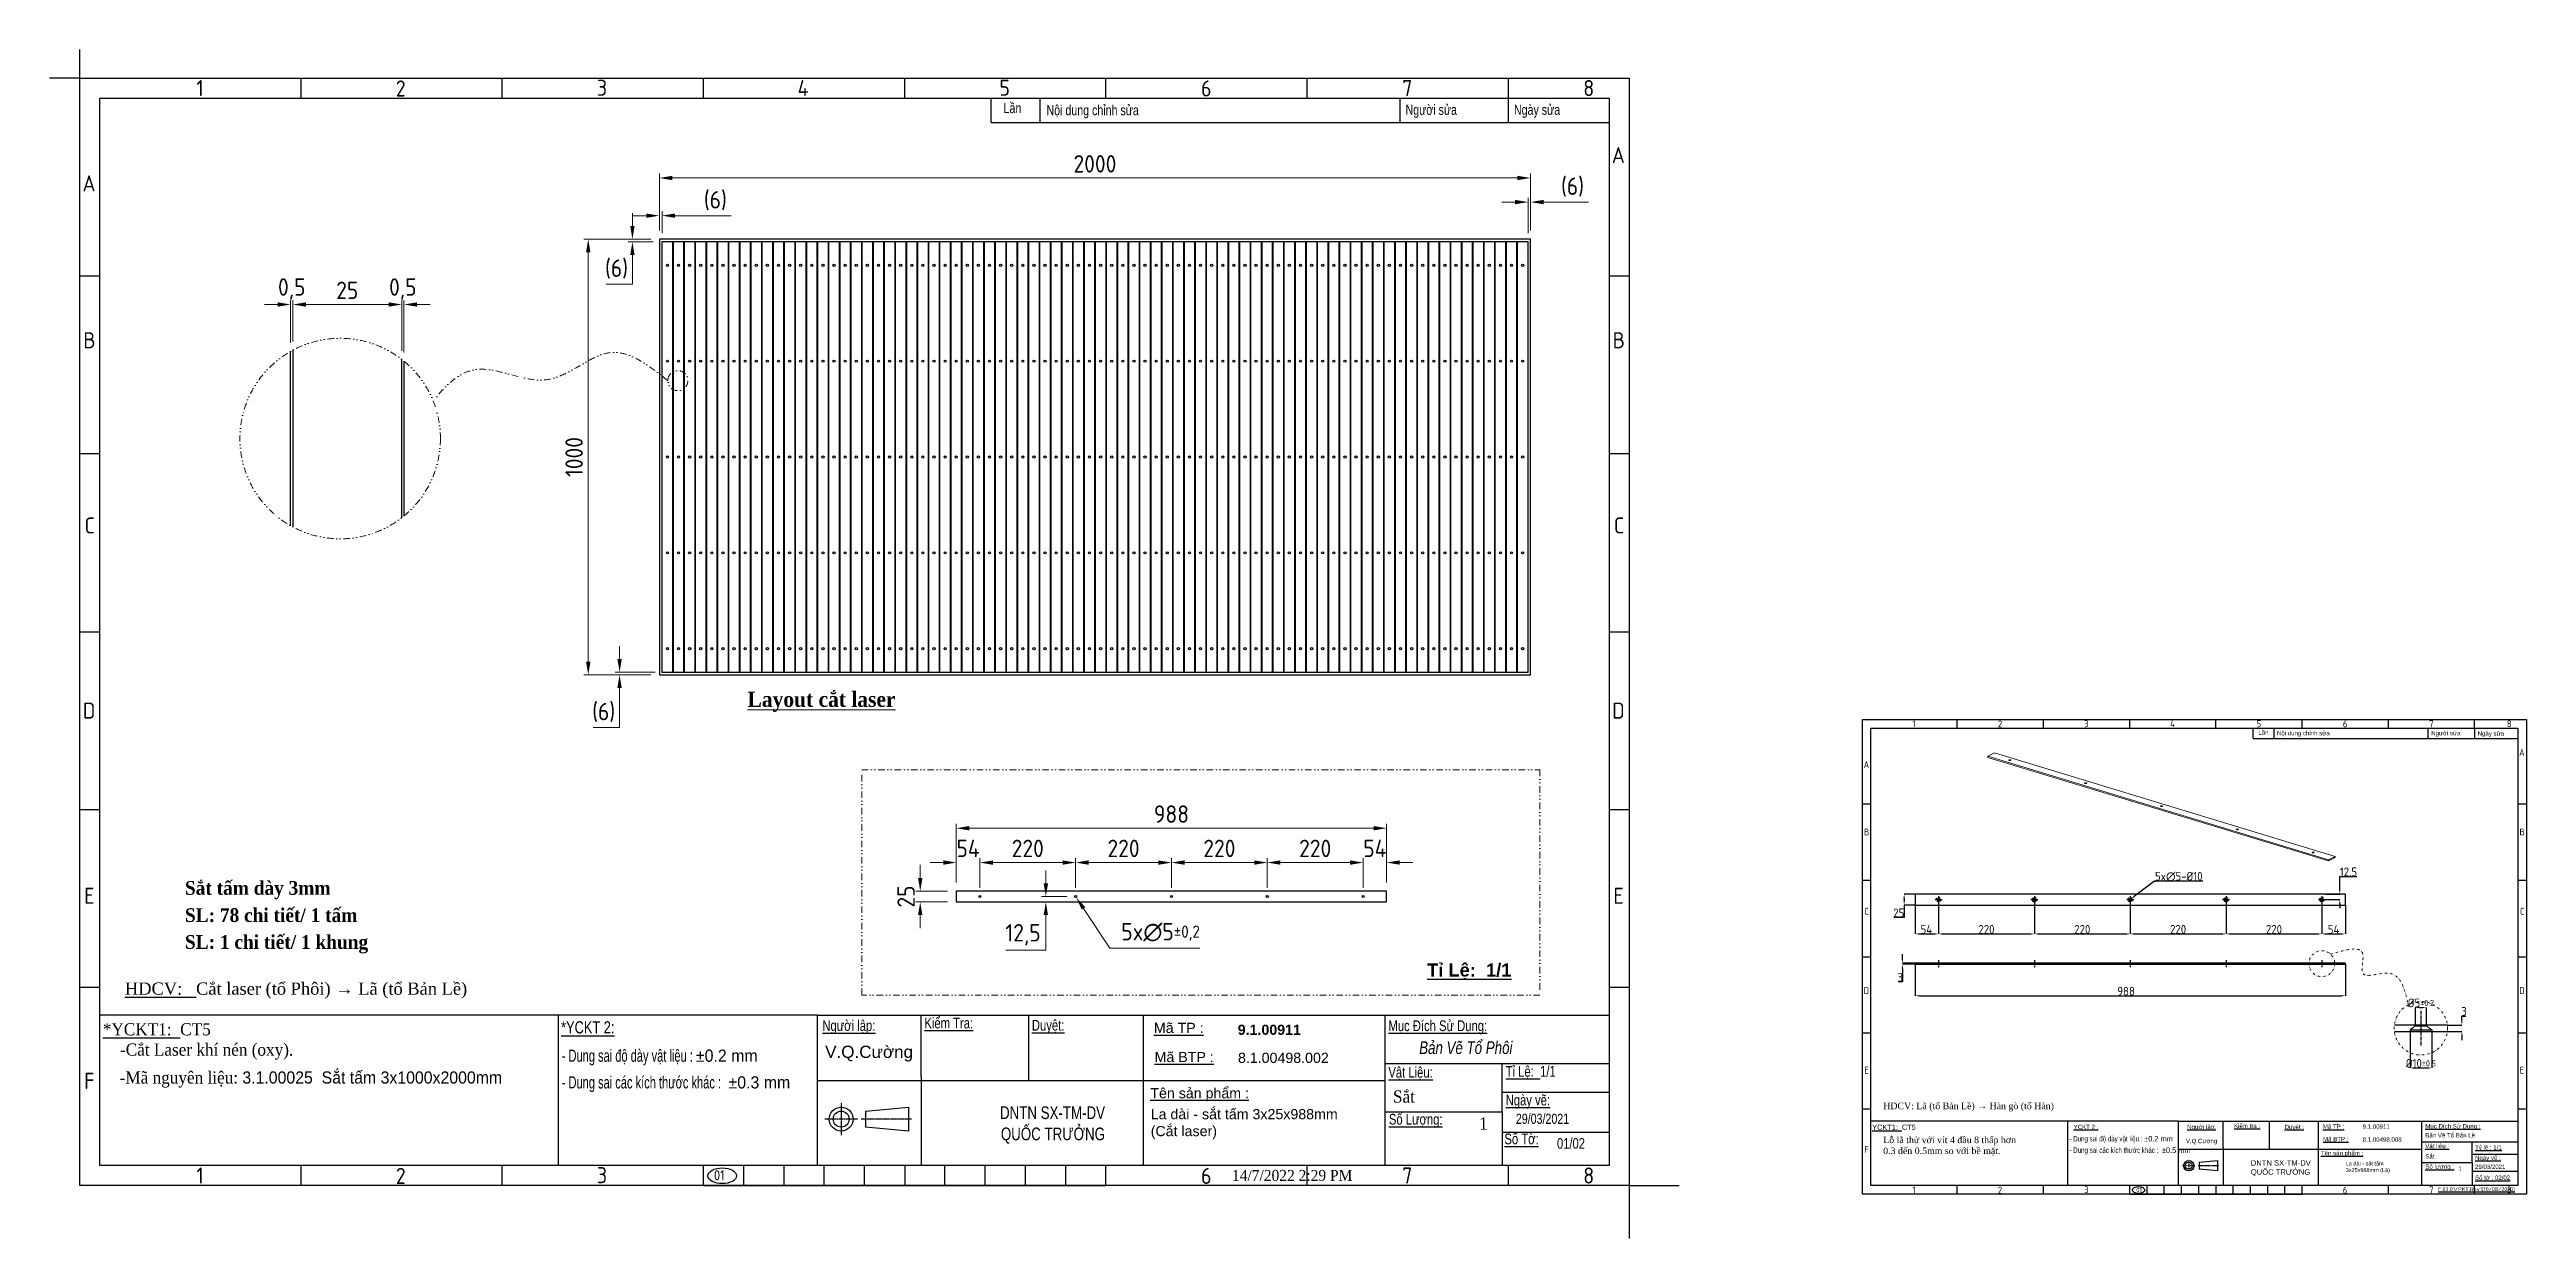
# Model space of a CAD drawing. Header units: millimetres. Extents: x -127318 to -46279, y 54276 to 57025.
# Drawn here: x -99471 to -93784, y 54276 to 57005 of the extents above; entities that cross this region are included whole.
import ezdxf

# ---------------------------------------------------------------- set-up
doc = ezdxf.new("R2010")
doc.units = ezdxf.units.MM
doc.header["$PDMODE"] = 2
for name, pattern in [('CENTER', [2, 1.25, -0.25, 0.25, -0.25]), ('CENTERX2', [4, 2.5, -0.5, 0.5, -0.5]), ('CONTPVMNIL', [0]), ('DASHEDX2', [1.5, 1, -0.5]), ('DIVIDE', [1.25, 0.5, -0.25, 0, -0.25, 0, -0.25])]:
    doc.linetypes.add(name, pattern=pattern)
doc.layers.get('0').update_dxf_attribs({"linetype": 'CONTPVMNIL'})
doc.layers.get('DEFPOINTS').update_dxf_attribs({"color": 6})
for name, color, linetype in [('CENTER', 1, 'CENTERX2'), ('FRAME050', 6, 'Continuous'), ('hatch', 4, 'DASHEDX2'), ('MAIN', 7, 'Continuous')]:
    doc.layers.add(name, color=color, linetype=linetype)
doc.layers.add('D KT', color=4, linetype='Continuous', lineweight=18)
doc.layers.add('d tam', color=2, linetype='CENTER', lineweight=9)
doc.styles.add('ISOCP', font='isocp')
doc.styles.add('Kich thuoc', font='isocp.shx', dxfattribs={"width": 0.78})
doc.styles.add('SLDTEXTSTYLE0', font='timesi.ttf', dxfattribs={"width": 0.933, "bigfont": 'bigfont'})
doc.styles.add('SLDTEXTSTYLE3', font='TXT', dxfattribs={"width": 0.65, "bigfont": 'bigfont'})
doc.styles.get("Standard").update_dxf_attribs({"font": 'isocp.shx'})
doc.styles.add('style1', font='arial.ttf', dxfattribs={"width": 0.75})
doc.dimstyles.new('dim 20', dxfattribs={"dimscale": 20, "dimtxt": 2.5, "dimasz": 1.5, "dimexe": 0.5, "dimexo": 1, "dimtad": 1, "dimtoh": 1, "dimtxsty": 'ISOCP', "dimcen": 0, "dimclrd": 3, "dimclre": 3, "dimclrt": 7, "dimadec": 0, "dimazin": 0, "dimtfac": 1, "dimtix": 1, "dimtofl": 0, "dimtmove": 0, "dimatfit": 3, "dimfxl": 1, "dimlwd": 5, "dimlwe": 5, "dimarcsym": 0})
doc.dimstyles.new('Dim20$0', dxfattribs={"dimtxt": 20, "dimasz": 10, "dimexe": 0, "dimexo": 0, "dimgap": 0.6, "dimtad": 1, "dimtoh": 1, "dimdsep": 46, "dimtxsty": 'ISOCP', "dimcen": 0, "dimclrd": 3, "dimclre": 3, "dimclrt": 7, "dimadec": 3, "dimazin": 2, "dimtp": 0.05, "dimtm": 0.05, "dimtfac": 0.7, "dimtofl": 0, "dimtmove": 0, "dimatfit": 3, "dimfxl": 1, "dimtolj": 1, "dimarcsym": 0})
doc.dimstyles.new('Dim20$3', dxfattribs={"dimtxt": 20, "dimasz": 10, "dimexe": 0, "dimexo": 0, "dimgap": 0.6, "dimtad": 1, "dimtoh": 1, "dimdsep": 46, "dimtxsty": 'ISOCP', "dimcen": 0, "dimclrd": 3, "dimclre": 3, "dimclrt": 7, "dimadec": 3, "dimazin": 2, "dimtp": 0.05, "dimtm": 0.05, "dimtfac": 0.7, "dimtofl": 0, "dimtmove": 0, "dimatfit": 3, "dimfxl": 1, "dimtolj": 1, "dimarcsym": 0})

msp = doc.modelspace()

# ---------------------------------------------------------------- texts
at = {"attachment_point": 1}
for s, insert, char_height, style in [('Lần', (-97280.729, 56882.258), 23.3333, 'style1'), ('Nội dung chỉnh sửa', (-97182.322, 56877.354), 23.33333, 'style1'), ('Người sửa ', (-96357.861, 56878.381), 23.3333, 'style1'), ('Ngày sửa ', (-96108.96, 56878.381), 23.3333, 'style1'), ('{\\LNgười lập:}', (-97696.876, 54776.824), 24.64, 'style1'), ('{\\LKiểm Tra:}', (-97462.524, 54782.519), 24.64, 'style1'), ('{\\LDuyệt:}', (-97215.737, 54777.484), 24.64, 'style1'), ('{\\LMục Đích Sử Dụng:}', (-96397.202, 54776.351), 24.64, 'style1'), ('{\\LVật Liệu:}', (-96397.349, 54669.443), 24.64, 'style1'), ('{\\fTimes New Roman|b0|i0|c0|p18;Sắt}', (-96386.805, 54615.597), 28, 'SLDTEXTSTYLE0'), ('{\\LNgày vẽ:}', (-96127.978, 54605.855), 24.64, 'style1'), ('{\\LSố Lượng:}', (-96396.089, 54561.722), 24.64, 'style1'), ('29/03/2021', (-96104.558, 54562.198), 23.3333, 'style1'), ('{\\LSố Tờ:} ', (-96130.898, 54516.541), 24.64, 'style1')]:
    msp.add_mtext(s, dxfattribs=dict(at, insert=insert, char_height=char_height, style=style))
for s, insert, char_height, width in [('{\\fArial|b0|i0|c0|p34;Lần}', (-94399.886, 55442.37), 10, 24.50884), ('{\\fArial|b1|i0|c0|p34;\\LTỉ Lệ:  1/1}', (-96308.148, 54906.986), 30, 269.06487), ('{\\fArial|b0|i0|c0|p34;La dài - sắt tấm 3x25x988mm (Cắt laser)}', (-96942.919, 54572.828), 23.33333, 451.92607), ('{\\fArial|b0|i0|c0|p34;\\LYCKT1:\\l  CT5}', (-95286.208, 54537.088), 12, 160.71827), ('01', (-97945.79, 54432.431), 23.3333, 24.50884), ('{\\fArial|b0|i0|c0|p34;29/03/2021}', (-93902.509, 54445.376), 10, 11.98235), ('{\\LF.03.01/PKT.Rev1(10/08/2020)}', (-93987.321, 54393.375), 9, 28.97216)]:
    msp.add_mtext(s, dxfattribs=dict(at, insert=insert, char_height=char_height, width=width))
at = {"color": 0, "attachment_point": 1}
for s, insert, char_height, width, style in [('{\\fArial|b0|i0|c0|p34;\\W1;\\C256;Nội dung chỉnh sửa}', (-94357.27, 55440.716), 10, 183.25343, 'SLDTEXTSTYLE3'), ('{\\fArial|b0|i0|c0|p34;\\W1;\\C256;Người sửa}', (-94003.132, 55440.716), 10, 183.25343, 'SLDTEXTSTYLE3'), ('{\\fArial|b0|i0|c0|p34;\\W1;\\C256;Ngày sửa}', (-93896.46, 55439.85), 10, 183.25343, 'SLDTEXTSTYLE3'), ('{\\fArial|b0|i0|c0|p34;\\W1;\\L\\C256;Mã TP :}', (-96935.582, 54770.773), 23.33333, 162.09854, 'SLDTEXTSTYLE3'), ('{\\fArial|b1|i0|c0|p34;\\W1;\\C256;9.1.00911}', (-96743.17, 54766.442), 23.33333, 162.09854, 'SLDTEXTSTYLE3'), ('{\\fArial|b0|i0|c0|p34; - Dung sai độ dày vật liệu : \\W0.933;%%P0.2 mm}', (-98302.234, 54709.349), 28, 940.18245, 'SLDTEXTSTYLE3'), ('{\\fArial|b0|i0|c0|p34;\\W1;\\L\\C256;Mã BTP :}', (-96934.084, 54703.976), 23.33333, 162.09854, 'SLDTEXTSTYLE3'), ('{\\W1;\\C256;8.1.00498.002}', (-96742.6, 54702.042), 23.33333, 154.58954, 'style1'), ('{\\fArial|b0|i0|c0|p34; - Dung sai các kích thước khác : \\W0.933; %%P0.3 mm}', (-98302.234, 54648.058), 28, 940.18245, 'SLDTEXTSTYLE3'), ('{\\fArial|b0|i0|c0|p34;\\W1;\\L\\C256;Tên sản phẩm :}', (-96943.837, 54620.951), 23.33333, 237.48826, 'SLDTEXTSTYLE3'), ('{\\fArial|b0|i0|c0|p34;\\W1;\\L\\C256;YCKT 2 :}', (-94823.989, 54536.732), 10, 69.4708, 'SLDTEXTSTYLE3'), ('{\\fArial|b0|i0|c0|p34;\\W1;\\L\\C256;Người lập:}', (-94563.4, 54536.732), 10, 69.4708, 'SLDTEXTSTYLE3'), ('{\\fArial|b0|i0|c0|p34;\\W1;\\L\\C256;Kiểm tra :}', (-94455.772, 54539.153), 10, 69.4708, 'SLDTEXTSTYLE3'), ('{\\fArial|b0|i0|c0|p34;\\W1;\\L\\C256;Duyệt :}', (-94339.536, 54536.732), 10, 69.4708, 'SLDTEXTSTYLE3'), ('{\\fArial|b0|i0|c0|p34;\\W1;\\L\\C256;Mã TP :}', (-94251.966, 54537.447), 10, 69.4708, 'SLDTEXTSTYLE3'), ('{\\fArial|b0|i0|c0|p34;\\W1;\\C256;9.1.00911}', (-94160.322, 54537.593), 10, 69.4708, 'SLDTEXTSTYLE3'), ('{\\fArial|b0|i0|c0|p34;\\W1;\\L\\C256;Mục Đích Sử Dụng :}', (-94016.545, 54538.357), 10, 132.60042, 'SLDTEXTSTYLE3'), ('{\\fArial|b0|i0|c0|p34; - Dung sai độ dày vật liệu : \\W0.933;%%P0.2 mm}', (-94837.674, 54510.993), 12.5, 402.93533, 'SLDTEXTSTYLE3'), ('{\\fArial|b0|i0|c0|p34; - Dung sai các kích thước khác : \\W0.933; %%P0.5 mm}', (-94837.674, 54484.726), 12.5, 402.93533, 'SLDTEXTSTYLE3'), ('{\\fArial|b0|i0|c0|p34;\\W1;\\C256;V.Q.Cường}', (-94566.298, 54504.475), 10, 69.4708, 'SLDTEXTSTYLE3'), ('{\\fArial|b0|i0|c0|p34;\\W1;\\L\\C256;Mã BTP :}', (-94251.324, 54508.82), 10, 69.4708, 'SLDTEXTSTYLE3'), ('{\\fArial|b0|i0|c0|p34;\\W1;\\C256;8.1.00498.008}', (-94160.322, 54507.793), 10, 69.4708, 'SLDTEXTSTYLE3'), ('{\\fArial|b0|i0|c0|p34;\\W1;\\L\\C256;Vật liệu :}', (-94016.545, 54493.044), 10, 69.4708, 'SLDTEXTSTYLE3'), ('{\\fArial|b0|i0|c0|p34;\\W1;\\C256;Bản Vẽ Tổ Bản Lề}', (-94016.545, 54517.591), 10, 132.60042, 'SLDTEXTSTYLE3'), ('{\\fArial|b0|i0|c0|p34;\\W1;\\L\\C256;Tỷ lệ : 1/1}', (-93902.424, 54489.784), 10, 69.4708, 'SLDTEXTSTYLE3'), ('{\\fArial|b0|i0|c0|p34;\\W1;\\C256;DNTN SX-TM-DV QUỐC TRƯỞNG}', (-94417.275, 54455.457), 12.5, 186.26577, 'SLDTEXTSTYLE3'), ('{\\fArial|b0|i0|c0|p34;\\W1;\\L\\C256;Tên sản phẩm :}', (-94256.15, 54476.79), 10, 101.78068, 'SLDTEXTSTYLE3'), ('{\\fArial|b0|i0|c0|p34;\\W1;\\C256;La dài - sắt tấm 3x25x988mm (Lã)}', (-94199.13, 54452.308), 9, 151.21974, 'SLDTEXTSTYLE3'), ('{\\fArial|b0|i0|c0|p34;\\W1;\\L\\C256;Số lượng :}', (-94016.545, 54445.642), 10, 69.4708, 'SLDTEXTSTYLE3'), ('{\\fArial|b0|i0|c0|p34;\\W1;\\C256;Sắt }', (-94016.545, 54469.343), 10, 69.4708, 'SLDTEXTSTYLE3'), ('{\\fArial|b0|i0|c0|p34;\\W1;\\C256;1}', (-93940.632, 54441.05), 10, 69.4708, 'SLDTEXTSTYLE3'), ('{\\fArial|b0|i0|c0|p34;\\W1;\\L\\C256;Ngày vẽ :}', (-93902.424, 54465.995), 10, 69.4708, 'SLDTEXTSTYLE3'), ('{\\fArial|b0|i0|c0|p34;\\W1;\\L\\C256;Số tờ : 02/02}', (-93902.424, 54420.26), 10, 79.96166, 'SLDTEXTSTYLE3')]:
    msp.add_mtext(s, dxfattribs=dict(at, insert=insert, char_height=char_height, width=width, style=style))
at = {"attachment_point": 1}
for s, insert, char_height, width, style in [('{\\fTimes New Roman|b0|i0|c0|p18;\\W1;\\LHDCV:\\l   Cắt laser (tổ Phôi) → Lã (tổ Bản Lề)}', (-99298.077, 54863.282), 28, 968.26273, 'SLDTEXTSTYLE0'), ('{\\fTimes New Roman|b0|i0|c0|p18;\\L*YCKT1:\\l  CT5 \\W0.933;\\P    -Cắt Laser khí nén (oxy).}', (-99348.812, 54769.934), 28, 968.26273, 'SLDTEXTSTYLE0'), ('{\\L*YCKT 2:}', (-98296.623, 54774.367), 28, 338.00853, 'style1'), ('{\\fArial|b0|i0|c0|p34;\\W1;V.Q.Cường}', (-97690.421, 54718.196), 28, 1354.54923, 'SLDTEXTSTYLE0'), ('{\\fTimes New Roman|b0|i0|c0|p18;-\\W0.933;Mã nguyên liệu:\\W0.93; \\fArial|b0|i0|c0|p34;3.1.00025  Sắt tấm 3x1000x2000mm}', (-99310.108, 54659.263), 28, 988.07433, 'SLDTEXTSTYLE0'), ('{\\LTỉ Lệ:}  1/1', (-96127.953, 54671.648), 24.64, 269.06487, 'style1'), ('\\pi366.6447;DNTN SX-TM-DV\\P\\pi368.60667;QUỐC TRƯỞNG', (-97655.589, 54578.961), 29.16667, 761.30241, 'style1'), ('\\pxqc;{\\fTimes New Roman|b0|i0|c0|p18;1}', (-96182.669, 54553.69), 28, 6.86574, 'SLDTEXTSTYLE0')]:
    msp.add_mtext(s, dxfattribs=dict(at, insert=insert, char_height=char_height, width=width, style=style))
at = {"ltscale": 30, "char_height": 15, "attachment_point": 1, "style": 'style1'}
for s, insert, width in [('\\pt225;{\\fTimes New Roman|b0|i0|c0|p18;^J\\W1;HDCV: Lã (tổ Bản Lề) \\fTimes New Roman|b0|i0|c134|p18;→ \\fTimes New Roman|b0|i0|c0|p18;Hàn gò (tổ Hàn)}', (-95261.23, 54612.504, 0), 506.55276), ('\\pt225;{\\fTimes New Roman|b0|i0|c0|p18;^J\\W1;Lỗ lã thử với vít 4 đầu 8 thấp hơn 0.3 dến 0.5mm so với bề mặt.}', (-95261.23, 54534.561, 0), 316.51423)]:
    msp.add_mtext(s, dxfattribs=dict(at, insert=insert, width=width))
at = {"color": 7, "insert": (-94680.376, 54392.444), "char_height": 10, "width": 24.50884, "attachment_point": 1}
msp.add_mtext('01', dxfattribs=at)
at = {"layer": 'D KT', "ltscale": 3, "width": 2317.34455, "attachment_point": 1, "style": 'SLDTEXTSTYLE0'}
for s, insert, char_height in [('{\\fTimes New Roman|b1|i0|c0|p18;\\LLayout cắt laser}', (-97868.658, 55530.951), 35), ('{\\fTimes New Roman|b1|i0|c0|p18;Sắt tấm dày 3mm}', (-99160.25, 55096.151), 31.5), ('{\\fTimes New Roman|b1|i0|c0|p18;SL: 78 chi tiết/ 1 tấm}', (-99160.25, 55033.706), 31.5), ('{\\fTimes New Roman|b1|i0|c0|p18;SL: 1 chi tiết/ 1 khung}', (-99160.25, 54972.06), 31.5)]:
    msp.add_mtext(s, dxfattribs=dict(at, insert=insert, char_height=char_height))
at = {"layer": 'D KT', "attachment_point": 1}
for s, insert, char_height, width, style in [('{\\fArial|b0|i1|c0|p34;Bản Vẽ Tổ Phôi}', (-96326.5, 54728.321), 29.16667, 554.32365, 'style1'), ('{\\fTimes New Roman|b0|i0|c0|p18;14/7/2022 2:29 PM}', (-96756.277, 54433.098), 25.2, 1012.64408, 'SLDTEXTSTYLE0')]:
    msp.add_mtext(s, dxfattribs=dict(at, insert=insert, char_height=char_height, width=width, style=style))

# ---------------------------------------------------------------- blocks, each defined once
blk = doc.blocks.new('ẢERHAEEH')
at = {"layer": 'FRAME050'}
for p, q in [((-261.4, 214), (-261.4, 217.9)), ((-221.8, 214), (-221.8, 217.9)), ((-182.2, 214), (-182.2, 217.9)), ((-142.6, 214), (-142.6, 217.9)), ((-103, 214), (-103, 217.9)), ((-63.4, 214), (-63.4, 217.9)), ((-23.8, 214), (-23.8, 217.9)), ((-301, 179), (-304.9, 179)), ((0, 179), (-4, 179)), ((-301, 144), (-304.9, 144)), ((0, 144), (-4, 144)), ((-304.9, 109), (-301, 109)), ((-4, 109), (0, 109)), ((-301, 74), (-304.9, 74)), ((0, 74), (-4, 74)), ((-301, 39), (-304.9, 39)), ((0, 39), (-4, 39)), ((-261.4, 0), (-261.4, 4)), ((-221.8, 0), (-221.8, 4)), ((-182.2, 0), (-182.2, 4)), ((-182.2, 0), (-103, 0)), ((-174.2, 0), (-174.2, 4)), ((-166.3, 0), (-166.3, 4)), ((-158.4, 0), (-158.4, 4)), ((-150.5, 0), (-150.5, 4)), ((-142.6, 4), (-142.6, 0)), ((-134.6, 0), (-134.6, 4)), ((-126.7, 0), (-126.7, 4)), ((-118.8, 0), (-118.8, 4)), ((-110.9, 0), (-110.9, 4)), ((-103, 0), (-103, 4)), ((-63.4, 0), (-63.4, 4)), ((-23.8, 0), (-23.8, 4))]:
    blk.add_line(p, q, dxfattribs=at)
at = {"layer": 'MAIN', "color": 7, "linetype": 'Continuous'}
blk.add_lwpolyline([(-301, 214), (-4, 214), (-4, 4), (-301, 4)], close=True, dxfattribs=at)
at = {"layer": 'FRAME050', "style": 'ISOCP'}
for s, p in [('1', (-282, 214.4)), ('2', (-242.7, 214.3)), ('3', (-203.1, 214.4)), ('4', (-163.6, 214.4)), ('5', (-123.9, 214.4)), ('6', (-84.3, 214.3)), ('7', (-44.7, 214.4)), ('8', (-9, 214.4)), ('A', (-304.4, 195.6)), ('A', (-3.4, 201.2)), ('B', (-304.2, 164.7)), ('B', (-3.2, 164.7)), ('C', (-304, 128.3)), ('C', (-3, 128.3)), ('D', (-304.3, 91.9)), ('D', (-3.3, 91.9)), ('E', (-304, 55.4)), ('E', (-3.1, 55.4)), ('F', (-304, 19)), ('1', (-282, 0.4)), ('2', (-242.7, 0.3)), ('3', (-203.1, 0.5)), ('6', (-84.3, 0.3)), ('7', (-44.7, 0.4)), ('8', (-9, 0.4))]:
    blk.add_text(s, height=3.17, dxfattribs=at).set_placement(p)
blk = doc.blocks.new('*D379')
at = {"color": 3, "lineweight": -2, "ltscale": 30, "transparency": 16777216}
for p, q in [((-95217.2, 54918), (-95217.2, 54928)), ((-95188.1, 54908), (-95217.2, 54908)), ((-95188.1, 54905), (-95217.2, 54905)), ((-95217.2, 54895), (-95217.2, 54864.7)), ((-95217.2, 54864.7), (-95226.6, 54864.7))]:
    blk.add_line(p, q, dxfattribs=at)
at = {"color": 3, "ltscale": 30, "transparency": 16777216}
for points in [[(-95218.9, 54918), (-95215.5, 54918), (-95217.2, 54908)], [(-95218.9, 54895), (-95215.5, 54895), (-95217.2, 54905)]]:
    blk.add_solid(points, dxfattribs=at)
at = {"layer": 'DEFPOINTS', "color": 0, "ltscale": 30, "transparency": 16777216}
for p in [(-95217.2, 54905), (-95188.1, 54908), (-95188.1, 54905)]:
    blk.add_point(p, dxfattribs=at)
at = {"color": 7, "ltscale": 30, "transparency": 16777216, "insert": (-95222.2, 54875.3), "char_height": 20, "attachment_point": 5, "style": 'ISOCP'}
blk.add_mtext('\\A1;3', dxfattribs=at)
blk = doc.blocks.new('*D380')
at = {"color": 3, "lineweight": -2, "ltscale": 30, "transparency": 16777216}
for p, q in [((-95188.1, 55066.1), (-95213.1, 55066.1)), ((-95213.1, 55056.1), (-95213.1, 55051.1)), ((-95213.1, 55012.6), (-95237.1, 55012.6)), ((-95188.1, 55041.1), (-95213.1, 55041.1)), ((-95213.1, 55041.1), (-95213.1, 55012.6))]:
    blk.add_line(p, q, dxfattribs=at)
at = {"color": 3, "ltscale": 30, "transparency": 16777216}
for points in [[(-95214.8, 55056.1), (-95211.5, 55056.1), (-95213.1, 55066.1)], [(-95214.8, 55051.1), (-95211.5, 55051.1), (-95213.1, 55041.1)]]:
    blk.add_solid(points, dxfattribs=at)
at = {"layer": 'DEFPOINTS', "color": 0, "ltscale": 30, "transparency": 16777216}
for p in [(-95188.1, 55066.1), (-95213.1, 55041.1), (-95188.1, 55041.1)]:
    blk.add_point(p, dxfattribs=at)
at = {"color": 7, "ltscale": 30, "transparency": 16777216, "insert": (-95225.4, 55023.2), "char_height": 20, "attachment_point": 5, "style": 'ISOCP'}
blk.add_mtext('\\A1;25', dxfattribs=at)
blk = doc.blocks.new('*D381')
at = {"color": 3, "lineweight": -2, "ltscale": 30, "transparency": 16777216}
for p, q in [((-95188.1, 54905), (-95188.1, 54832.8)), ((-94200.1, 54905), (-94200.1, 54832.8)), ((-95178.1, 54832.8), (-94210.1, 54832.8))]:
    blk.add_line(p, q, dxfattribs=at)
at = {"color": 3, "ltscale": 30, "transparency": 16777216}
for points in [[(-95178.1, 54834.4), (-95178.1, 54831.1), (-95188.1, 54832.8)], [(-94210.1, 54834.4), (-94210.1, 54831.1), (-94200.1, 54832.8)]]:
    blk.add_solid(points, dxfattribs=at)
at = {"layer": 'DEFPOINTS', "color": 0, "ltscale": 30, "transparency": 16777216}
for p in [(-95188.1, 54905), (-94200.1, 54905), (-94200.1, 54832.8)]:
    blk.add_point(p, dxfattribs=at)
at = {"color": 7, "ltscale": 30, "transparency": 16777216, "insert": (-94703.6, 54843.4), "char_height": 20, "attachment_point": 5, "style": 'ISOCP'}
blk.add_mtext('\\A1;988', dxfattribs=at)
blk = doc.blocks.new('*D382')
at = {"color": 3, "lineweight": -2, "ltscale": 30, "transparency": 16777216}
for p, q in [((-95188.1, 55053.6), (-95188.1, 54974.7)), ((-95134.1, 55053.6), (-95134.1, 54974.7)), ((-95178.1, 54974.7), (-95144.1, 54974.7))]:
    blk.add_line(p, q, dxfattribs=at)
at = {"color": 3, "ltscale": 30, "transparency": 16777216}
for points in [[(-95178.1, 54976.3), (-95178.1, 54973), (-95188.1, 54974.7)], [(-95144.1, 54976.3), (-95144.1, 54973), (-95134.1, 54974.7)]]:
    blk.add_solid(points, dxfattribs=at)
at = {"layer": 'DEFPOINTS', "color": 0, "ltscale": 30, "transparency": 16777216}
for p in [(-95188.1, 55053.6), (-95134.1, 55053.6), (-95134.1, 54974.7)]:
    blk.add_point(p, dxfattribs=at)
at = {"color": 7, "ltscale": 30, "transparency": 16777216, "insert": (-95162.1, 54985.3), "char_height": 20, "attachment_point": 5, "style": 'ISOCP'}
blk.add_mtext('\\A1;54', dxfattribs=at)
blk = doc.blocks.new('*D383')
at = {"color": 3, "lineweight": -2, "ltscale": 30, "transparency": 16777216}
for p, q in [((-95134.1, 55053.6), (-95134.1, 54974.7)), ((-94914.1, 55053.6), (-94914.1, 54974.7)), ((-95124.1, 54974.7), (-94924.1, 54974.7))]:
    blk.add_line(p, q, dxfattribs=at)
at = {"color": 3, "ltscale": 30, "transparency": 16777216}
for points in [[(-95124.1, 54976.3), (-95124.1, 54973), (-95134.1, 54974.7)], [(-94924.1, 54976.3), (-94924.1, 54973), (-94914.1, 54974.7)]]:
    blk.add_solid(points, dxfattribs=at)
at = {"layer": 'DEFPOINTS', "color": 0, "ltscale": 30, "transparency": 16777216}
for p in [(-95134.1, 55053.6), (-94914.1, 55053.6), (-94914.1, 54974.7)]:
    blk.add_point(p, dxfattribs=at)
at = {"color": 7, "ltscale": 30, "transparency": 16777216, "insert": (-95024.1, 54985.3), "char_height": 20, "attachment_point": 5, "style": 'ISOCP'}
blk.add_mtext('\\A1;220', dxfattribs=at)
blk = doc.blocks.new('*D384')
at = {"color": 3, "lineweight": -2, "ltscale": 30, "transparency": 16777216}
for p, q in [((-94914.1, 55053.6), (-94914.1, 54974.7)), ((-94694.1, 55053.6), (-94694.1, 54974.7)), ((-94904.1, 54974.7), (-94704.1, 54974.7))]:
    blk.add_line(p, q, dxfattribs=at)
at = {"color": 3, "ltscale": 30, "transparency": 16777216}
for points in [[(-94904.1, 54976.3), (-94904.1, 54973), (-94914.1, 54974.7)], [(-94704.1, 54976.3), (-94704.1, 54973), (-94694.1, 54974.7)]]:
    blk.add_solid(points, dxfattribs=at)
at = {"layer": 'DEFPOINTS', "color": 0, "ltscale": 30, "transparency": 16777216}
for p in [(-94914.1, 55053.6), (-94694.1, 55053.6), (-94694.1, 54974.7)]:
    blk.add_point(p, dxfattribs=at)
at = {"color": 7, "ltscale": 30, "transparency": 16777216, "insert": (-94804.1, 54985.3), "char_height": 20, "attachment_point": 5, "style": 'ISOCP'}
blk.add_mtext('\\A1;220', dxfattribs=at)
blk = doc.blocks.new('*D385')
at = {"color": 3, "lineweight": -2, "ltscale": 30, "transparency": 16777216}
for p, q in [((-94694.1, 55053.6), (-94694.1, 54974.7)), ((-94474.1, 55053.6), (-94474.1, 54974.7)), ((-94684.1, 54974.7), (-94484.1, 54974.7))]:
    blk.add_line(p, q, dxfattribs=at)
at = {"color": 3, "ltscale": 30, "transparency": 16777216}
for points in [[(-94684.1, 54976.3), (-94684.1, 54973), (-94694.1, 54974.7)], [(-94484.1, 54976.3), (-94484.1, 54973), (-94474.1, 54974.7)]]:
    blk.add_solid(points, dxfattribs=at)
at = {"layer": 'DEFPOINTS', "color": 0, "ltscale": 30, "transparency": 16777216}
for p in [(-94694.1, 55053.6), (-94474.1, 55053.6), (-94474.1, 54974.7)]:
    blk.add_point(p, dxfattribs=at)
at = {"color": 7, "ltscale": 30, "transparency": 16777216, "insert": (-94584.1, 54985.3), "char_height": 20, "attachment_point": 5, "style": 'ISOCP'}
blk.add_mtext('\\A1;220', dxfattribs=at)
blk = doc.blocks.new('*D386')
at = {"color": 3, "lineweight": -2, "ltscale": 30, "transparency": 16777216}
for p, q in [((-94474.1, 55053.6), (-94474.1, 54974.7)), ((-94254.1, 55053.6), (-94254.1, 54974.7)), ((-94464.1, 54974.7), (-94264.1, 54974.7))]:
    blk.add_line(p, q, dxfattribs=at)
at = {"color": 3, "ltscale": 30, "transparency": 16777216}
for points in [[(-94464.1, 54976.3), (-94464.1, 54973), (-94474.1, 54974.7)], [(-94264.1, 54976.3), (-94264.1, 54973), (-94254.1, 54974.7)]]:
    blk.add_solid(points, dxfattribs=at)
at = {"layer": 'DEFPOINTS', "color": 0, "ltscale": 30, "transparency": 16777216}
for p in [(-94474.1, 55053.6), (-94254.1, 55053.6), (-94254.1, 54974.7)]:
    blk.add_point(p, dxfattribs=at)
at = {"color": 7, "ltscale": 30, "transparency": 16777216, "insert": (-94364.1, 54985.3), "char_height": 20, "attachment_point": 5, "style": 'ISOCP'}
blk.add_mtext('\\A1;220', dxfattribs=at)
blk = doc.blocks.new('*D420')
at = {"color": 3, "lineweight": -2, "ltscale": 30, "transparency": 16777216}
for p, q in [((-94254.1, 55053.6), (-94254.1, 54974.7)), ((-94200.1, 55041.1), (-94200.1, 54974.7)), ((-94244.1, 54974.7), (-94210.1, 54974.7))]:
    blk.add_line(p, q, dxfattribs=at)
at = {"color": 3, "ltscale": 30, "transparency": 16777216}
for points in [[(-94244.1, 54976.3), (-94244.1, 54973), (-94254.1, 54974.7)], [(-94210.1, 54976.3), (-94210.1, 54973), (-94200.1, 54974.7)]]:
    blk.add_solid(points, dxfattribs=at)
at = {"layer": 'DEFPOINTS', "color": 0, "ltscale": 30, "transparency": 16777216}
for p in [(-94254.1, 55053.6), (-94200.1, 55041.1), (-94200.1, 54974.7)]:
    blk.add_point(p, dxfattribs=at)
at = {"color": 7, "ltscale": 30, "transparency": 16777216, "insert": (-94227.1, 54985.3), "char_height": 20, "attachment_point": 5, "style": 'ISOCP'}
blk.add_mtext('\\A1;54', dxfattribs=at)
blk = doc.blocks.new('*D421')
at = {"color": 3, "lineweight": -2, "ltscale": 30, "transparency": 16777216}
for p, q in [((-94638.3, 55096), (-94684.2, 55061.1)), ((-94527.6, 55096), (-94638.3, 55096))]:
    blk.add_line(p, q, dxfattribs=at)
at = {"color": 3, "ltscale": 30, "transparency": 16777216}
blk.add_solid([(-94685.2, 55062.5), (-94683.2, 55059.8), (-94692.2, 55055.1)], dxfattribs=at)
at = {"layer": 'DEFPOINTS', "color": 0, "ltscale": 30, "transparency": 16777216}
for p in [(-94696.1, 55052.1), (-94692.2, 55055.1)]:
    blk.add_point(p, dxfattribs=at)
at = {"color": 7, "ltscale": 30, "transparency": 16777216, "insert": (-94582.6, 55106.6), "char_height": 20, "attachment_point": 5, "style": 'ISOCP'}
blk.add_mtext('\\A1;5x∅5-%%C10', dxfattribs=at)
blk = doc.blocks.new('A$C713B21FC')
at = {"color": 0, "linetype": 'Continuous', "lineweight": 0, "extrusion": (-1.11022e-16, 0.919297, 0.393565)}
for p, q in [((74958.5, 9144.8), (74943.2, 9137.1)), ((74943.2, 9137.1), (74943.2, 9134.3)), ((74943.2, 9137.1), (75725, 8899.3)), ((75725, 8896.6), (74943.2, 9134.3)), ((75740.3, 8907.1), (74958.5, 9144.8)), ((75725, 8899.3), (75740.3, 8907.1)), ((75740.3, 8904.3), (75725, 8896.6)), ((75725, 8899.3), (75725, 8896.6)), ((75740.3, 8907.1), (75740.3, 8904.3))]:
    blk.add_line(p, q, dxfattribs=at)
at = {"color": 0, "linetype": 'Continuous', "lineweight": 0, "extrusion": (4.96787e-17, -3.33067e-16, -1)}
for centre, start_param, end_param in [((74993.6, 9128), -2.483737781685914, 3.799447525493672), ((75167.7, 9075), -2.483737781684509, 3.799447525495077), ((75341.7, 9022.1), -2.483737781685821, 3.799447525493766), ((75515.8, 8969.1), -2.483737781686198, 3.799447525493389), ((75689.9, 8916.2), -2.483737781684509, 3.799447525495077)]:
    blk.add_ellipse(centre, major_axis=(2.5, 0), ratio=0.393565, start_param=start_param, end_param=end_param, dxfattribs=at)
at = {"color": 0, "linetype": 'Continuous', "lineweight": 0}
for centre in [(74993.6, 9125.2), (75167.7, 9072.3), (75341.7, 9019.3), (75515.8, 8966.4), (75689.9, 8913.4)]:
    blk.add_ellipse(centre, major_axis=(-5, 0), ratio=0.393565, start_param=-1.823186, end_param=-1.318407, dxfattribs=at)
blk = doc.blocks.new('khung moi')
at = {"layer": 'FRAME050'}
for p, q in [((-261.36, 221.36), (-261.36, 225.32)), ((-221.76, 221.36), (-221.76, 225.32)), ((-182.16, 221.36), (-182.16, 225.32)), ((-142.56, 221.36), (-142.56, 225.32)), ((-102.96, 221.36), (-102.96, 225.32)), ((-63.36, 221.36), (-63.36, 225.32)), ((-23.76, 221.36), (-23.76, 225.32)), ((-300.96, 186.36), (-304.92, 186.36)), ((0, 186.36), (-3.96, 186.36)), ((-300.96, 151.36), (-304.92, 151.36)), ((0, 151.36), (-3.96, 151.36)), ((-304.92, 116.36), (-300.96, 116.36)), ((-3.96, 116.36), (0, 116.36)), ((-300.96, 81.36), (-304.92, 81.36)), ((0, 81.36), (-3.96, 81.36)), ((-300.96, 46.36), (-304.92, 46.36)), ((0, 46.36), (-3.96, 46.36)), ((-261.36, 7.4), (-261.36, 11.36)), ((-221.76, 7.4), (-221.76, 11.36)), ((-182.16, 7.4), (-182.16, 11.36)), ((-174.24, 7.4), (-174.24, 11.36)), ((-166.32, 7.4), (-166.32, 11.36)), ((-158.4, 7.4), (-158.4, 11.36)), ((-150.48, 7.4), (-150.48, 11.36)), ((-142.56, 11.36), (-142.56, 7.4)), ((-134.64, 7.4), (-134.64, 11.36)), ((-126.72, 7.4), (-126.72, 11.36)), ((-118.8, 7.4), (-118.8, 11.36)), ((-110.88, 7.4), (-110.88, 11.36)), ((-102.96, 7.4), (-102.96, 11.36)), ((-63.36, 7.4), (-63.36, 11.36)), ((-23.76, 7.4), (-23.76, 11.36)), ((-182.16, 7.4), (-102.96, 7.4))]:
    blk.add_line(p, q, dxfattribs=at)
at = {"layer": 'MAIN'}
for p, q in [((-304.92, 225.32), (-304.92, 230.92)), ((-304.92, 225.32), (-310.86, 225.32)), ((0, 7.4), (9.82, 7.4)), ((0, 7.4), (0, -3))]:
    blk.add_line(p, q, dxfattribs=at)
at = {"layer": 'MAIN', "color": 7, "linetype": 'Continuous'}
blk.add_lwpolyline([(-300.96, 221.36), (-3.96, 221.36), (-3.96, 11.36), (-300.96, 11.36)], close=True, dxfattribs=at)
at = {"layer": 'FRAME050', "style": 'ISOCP'}
for s, p in [('1', (-281.95, 221.76)), ('2', (-242.72, 221.68)), ('3', (-203.13, 221.83)), ('4', (-163.63, 221.76)), ('5', (-123.93, 221.83)), ('6', (-84.25, 221.69)), ('7', (-44.67, 221.76)), ('8', (-9.03, 221.76)), ('A', (-3.41, 208.57)), ('A', (-304.37, 203)), ('B', (-304.21, 172.14)), ('B', (-3.25, 172.14)), ('C', (-303.97, 135.71)), ('C', (-3.01, 135.71)), ('D', (-304.3, 99.28)), ('D', (-3.34, 99.28)), ('E', (-304.05, 62.84)), ('E', (-3.09, 62.84)), ('F', (-304.05, 26.41)), ('1', (-281.95, 7.8)), ('2', (-242.72, 7.72)), ('3', (-203.13, 7.87)), ('6', (-84.25, 7.73)), ('7', (-44.67, 7.8)), ('8', (-9.03, 7.8))]:
    blk.add_text(s, height=3.17, dxfattribs=at).set_placement(p)
blk = doc.blocks.new('yuiyu')
at = {"layer": 'D KT', "style": 'Kich thuoc', "width": 0.75}
blk.add_attdef('STT', (-17957.6, 19159.1), '', height=2.5, dxfattribs=at)
blk = doc.blocks.new('*D610')
at = {"layer": 'D KT', "color": 3, "lineweight": 5, "ltscale": 3, "transparency": 16777216}
for p, q in [((-98091, 56569.5), (-98244.3, 56569.5)), ((-98234.3, 56539.5), (-98234.3, 55599.5)), ((-98091, 55569.5), (-98244.3, 55569.5))]:
    blk.add_line(p, q, dxfattribs=at)
at = {"layer": 'D KT', "color": 3, "ltscale": 3, "transparency": 16777216}
for points in [[(-98239.3, 56539.5), (-98229.3, 56539.5), (-98234.3, 56569.5)], [(-98239.3, 55599.5), (-98229.3, 55599.5), (-98234.3, 55569.5)]]:
    blk.add_solid(points, dxfattribs=at)
at = {"layer": 'DEFPOINTS', "color": 0, "ltscale": 3, "transparency": 16777216}
for p in [(-98071, 56569.5), (-98234.3, 55569.5), (-98071, 55569.5)]:
    blk.add_point(p, dxfattribs=at)
at = {"layer": 'D KT', "color": 7, "ltscale": 3, "transparency": 16777216, "insert": (-98266.8, 56069.5), "char_height": 40, "attachment_point": 5, "rotation": 90, "style": 'ISOCP'}
blk.add_mtext('1000', dxfattribs=at)
blk = doc.blocks.new('*D605')
at = {"layer": 'D KT', "color": 3, "lineweight": 5, "ltscale": 3, "transparency": 16777216}
for p, q in [((-98071, 56589.5), (-98071, 56720)), ((-98041, 56710), (-96101, 56710)), ((-96071, 56589.5), (-96071, 56720))]:
    blk.add_line(p, q, dxfattribs=at)
at = {"layer": 'D KT', "color": 3, "ltscale": 3, "transparency": 16777216}
for points in [[(-98041, 56715), (-98041, 56705), (-98071, 56710)], [(-96101, 56715), (-96101, 56705), (-96071, 56710)]]:
    blk.add_solid(points, dxfattribs=at)
at = {"layer": 'DEFPOINTS', "color": 0, "ltscale": 3, "transparency": 16777216}
for p in [(-96071, 56710), (-98071, 56569.5), (-96071, 56569.5)]:
    blk.add_point(p, dxfattribs=at)
at = {"layer": 'D KT', "color": 7, "ltscale": 3, "transparency": 16777216, "insert": (-97071, 56742.5), "char_height": 40, "attachment_point": 5, "style": 'ISOCP'}
blk.add_mtext('2000', dxfattribs=at)
blk = doc.blocks.new('*D606')
at = {"color": 3, "lineweight": 5, "transparency": 16777216}
for p, q in [((-98101, 56623.5), (-98131, 56623.5)), ((-98071, 56589.5), (-98071, 56633.5)), ((-98065, 56583.5), (-98065, 56633.5)), ((-98035, 56623.5), (-97906, 56623.5))]:
    blk.add_line(p, q, dxfattribs=at)
at = {"color": 3, "transparency": 16777216}
for points in [[(-98101, 56628.5), (-98101, 56618.5), (-98071, 56623.5)], [(-98035, 56628.5), (-98035, 56618.5), (-98065, 56623.5)]]:
    blk.add_solid(points, dxfattribs=at)
at = {"layer": 'DEFPOINTS', "color": 0, "transparency": 16777216}
for p in [(-98065, 56623.5), (-98071, 56569.5), (-98065, 56563.5)]:
    blk.add_point(p, dxfattribs=at)
at = {"color": 7, "transparency": 16777216, "insert": (-97942.5, 56658), "char_height": 40, "attachment_point": 5, "style": 'ISOCP'}
blk.add_mtext('(6)', dxfattribs=at)
blk = doc.blocks.new('*D607')
at = {"color": 3, "lineweight": 5, "transparency": 16777216}
for p, q in [((-98132.9, 56599.5), (-98132.9, 56629.5)), ((-98091, 56569.5), (-98142.9, 56569.5)), ((-98085, 56563.5), (-98142.9, 56563.5)), ((-98132.9, 56533.5), (-98132.9, 56466.5)), ((-98132.9, 56466.5), (-98193.4, 56466.5))]:
    blk.add_line(p, q, dxfattribs=at)
at = {"color": 3, "transparency": 16777216}
for points in [[(-98137.9, 56599.5), (-98127.9, 56599.5), (-98132.9, 56569.5)], [(-98137.9, 56533.5), (-98127.9, 56533.5), (-98132.9, 56563.5)]]:
    blk.add_solid(points, dxfattribs=at)
at = {"layer": 'DEFPOINTS', "color": 0, "transparency": 16777216}
for p in [(-98132.9, 56563.5), (-98071, 56569.5), (-98065, 56563.5)]:
    blk.add_point(p, dxfattribs=at)
at = {"color": 7, "transparency": 16777216, "insert": (-98169.4, 56501), "char_height": 40, "attachment_point": 5, "style": 'ISOCP'}
blk.add_mtext('(6)', dxfattribs=at)
blk = doc.blocks.new('*D608')
at = {"color": 3, "lineweight": 5, "ltscale": 3, "transparency": 16777216}
for p, q in [((-96106.5, 56654.7), (-96136.5, 56654.7)), ((-96076.5, 56583.5), (-96076.5, 56664.7)), ((-96071, 56589.5), (-96071, 56664.7)), ((-96041, 56654.7), (-95938, 56654.7))]:
    blk.add_line(p, q, dxfattribs=at)
at = {"color": 3, "ltscale": 3, "transparency": 16777216}
for points in [[(-96106.5, 56659.7), (-96106.5, 56649.7), (-96076.5, 56654.7)], [(-96041, 56659.7), (-96041, 56649.7), (-96071, 56654.7)]]:
    blk.add_solid(points, dxfattribs=at)
at = {"layer": 'DEFPOINTS', "color": 0, "ltscale": 3, "transparency": 16777216}
for p in [(-96071, 56654.7), (-96076.5, 56563.5), (-96071, 56569.5)]:
    blk.add_point(p, dxfattribs=at)
at = {"color": 7, "ltscale": 3, "transparency": 16777216, "insert": (-95974.5, 56689.2), "char_height": 40, "attachment_point": 5, "style": 'ISOCP'}
blk.add_mtext('(6)', dxfattribs=at)
blk = doc.blocks.new('*D609')
at = {"color": 3, "lineweight": 5, "ltscale": 3, "transparency": 16777216}
for p, q in [((-98162.4, 55605.5), (-98162.4, 55635.5)), ((-98081, 55575.5), (-98172.4, 55575.5)), ((-98091, 55569.5), (-98172.4, 55569.5)), ((-98162.4, 55539.5), (-98162.4, 55448.8)), ((-98162.4, 55448.8), (-98222.8, 55448.8))]:
    blk.add_line(p, q, dxfattribs=at)
at = {"color": 3, "ltscale": 3, "transparency": 16777216}
for points in [[(-98167.4, 55605.5), (-98157.4, 55605.5), (-98162.4, 55575.5)], [(-98167.4, 55539.5), (-98157.4, 55539.5), (-98162.4, 55569.5)]]:
    blk.add_solid(points, dxfattribs=at)
at = {"layer": 'DEFPOINTS', "color": 0, "ltscale": 3, "transparency": 16777216}
for p in [(-98162.4, 55575.5), (-98071, 55569.5), (-98061, 55575.5)]:
    blk.add_point(p, dxfattribs=at)
at = {"color": 7, "ltscale": 3, "transparency": 16777216, "insert": (-98198.9, 55483.3), "char_height": 40, "attachment_point": 5, "style": 'ISOCP'}
blk.add_mtext('(6)', dxfattribs=at)
blk = doc.blocks.new('A$C6bcfc1d8')
at = {"ltscale": 30, "elevation": 0}
blk.add_lwpolyline([(988, 0), (988, 25), (0, 25), (0, 0)], close=True, dxfattribs=at)
at = {"ltscale": 30}
for centre in [(54, 12.5, 0), (274, 12.5, 0), (494, 12.5, 0), (714, 12.5, 0), (934, 12.5, 0)]:
    blk.add_circle(centre, 2.5, dxfattribs=at)
blk = doc.blocks.new('*D635')
at = {"color": 3, "lineweight": 5, "ltscale": 30, "transparency": 16777216}
for p, q in [((-98947.6, 56419.6), (-98977.6, 56419.6)), ((-98917.6, 56331.9), (-98917.6, 56429.6)), ((-98912.6, 56334.7), (-98912.6, 56429.6)), ((-98882.6, 56419.6), (-98852.6, 56419.6))]:
    blk.add_line(p, q, dxfattribs=at)
at = {"color": 3, "ltscale": 30, "transparency": 16777216}
for points in [[(-98947.6, 56424.6), (-98947.6, 56414.6), (-98917.6, 56419.6)], [(-98882.6, 56424.6), (-98882.6, 56414.6), (-98912.6, 56419.6)]]:
    blk.add_solid(points, dxfattribs=at)
at = {"layer": 'DEFPOINTS', "color": 0, "ltscale": 30, "transparency": 16777216}
for p in [(-98912.6, 56419.6), (-98917.6, 56311.9), (-98912.6, 56314.7)]:
    blk.add_point(p, dxfattribs=at)
at = {"color": 7, "ltscale": 30, "transparency": 16777216, "insert": (-98915.1, 56455.1), "char_height": 40, "attachment_point": 5, "style": 'ISOCP'}
blk.add_mtext('0,5', dxfattribs=at)
blk = doc.blocks.new('*D636')
at = {"color": 3, "lineweight": 5, "ltscale": 30, "transparency": 16777216}
for p, q in [((-98912.6, 56334.7), (-98912.6, 56429.6)), ((-98882.6, 56419.6), (-98692.6, 56419.6)), ((-98662.6, 56313.6), (-98662.6, 56429.6))]:
    blk.add_line(p, q, dxfattribs=at)
at = {"color": 3, "ltscale": 30, "transparency": 16777216}
for points in [[(-98882.6, 56424.6), (-98882.6, 56414.6), (-98912.6, 56419.6)], [(-98692.6, 56424.6), (-98692.6, 56414.6), (-98662.6, 56419.6)]]:
    blk.add_solid(points, dxfattribs=at)
at = {"layer": 'DEFPOINTS', "color": 0, "ltscale": 30, "transparency": 16777216}
for p in [(-98662.6, 56419.6), (-98912.6, 56314.7), (-98662.6, 56293.6)]:
    blk.add_point(p, dxfattribs=at)
at = {"color": 7, "ltscale": 30, "transparency": 16777216, "insert": (-98787.6, 56452.1), "char_height": 40, "attachment_point": 5, "style": 'ISOCP'}
blk.add_mtext('25', dxfattribs=at)
blk = doc.blocks.new('*D637')
at = {"color": 3, "lineweight": 5, "ltscale": 30, "transparency": 16777216}
for p, q in [((-98692.6, 56419.6), (-98722.6, 56419.6)), ((-98662.6, 56313.6), (-98662.6, 56429.6)), ((-98657.6, 56309.6), (-98657.6, 56429.6)), ((-98627.6, 56419.6), (-98597.6, 56419.6))]:
    blk.add_line(p, q, dxfattribs=at)
at = {"color": 3, "ltscale": 30, "transparency": 16777216}
for points in [[(-98692.6, 56424.6), (-98692.6, 56414.6), (-98662.6, 56419.6)], [(-98627.6, 56424.6), (-98627.6, 56414.6), (-98657.6, 56419.6)]]:
    blk.add_solid(points, dxfattribs=at)
at = {"layer": 'DEFPOINTS', "color": 0, "ltscale": 30, "transparency": 16777216}
for p in [(-98657.6, 56419.6), (-98662.6, 56293.6), (-98657.6, 56289.6)]:
    blk.add_point(p, dxfattribs=at)
at = {"color": 7, "ltscale": 30, "transparency": 16777216, "insert": (-98660.1, 56455.1), "char_height": 40, "attachment_point": 5, "style": 'ISOCP'}
blk.add_mtext('0,5', dxfattribs=at)
blk = doc.blocks.new('*D638')
at = {"color": 3, "lineweight": 5, "ltscale": 30, "transparency": 16777216}
for p, q in [((-97419.3, 55138.6), (-97449.3, 55138.6)), ((-97389.3, 55093.1), (-97389.3, 55148.6)), ((-97335.3, 55080.6), (-97335.3, 55148.6)), ((-97305.3, 55138.6), (-97275.3, 55138.6))]:
    blk.add_line(p, q, dxfattribs=at)
at = {"color": 3, "ltscale": 30, "transparency": 16777216}
for points in [[(-97419.3, 55143.6), (-97419.3, 55133.6), (-97389.3, 55138.6)], [(-97305.3, 55143.6), (-97305.3, 55133.6), (-97335.3, 55138.6)]]:
    blk.add_solid(points, dxfattribs=at)
at = {"layer": 'DEFPOINTS', "color": 0, "ltscale": 30, "transparency": 16777216}
for p in [(-97335.3, 55138.6), (-97389.3, 55073.1), (-97335.3, 55060.6)]:
    blk.add_point(p, dxfattribs=at)
at = {"color": 7, "ltscale": 30, "transparency": 16777216, "insert": (-97362.3, 55171.1), "char_height": 40, "attachment_point": 5, "style": 'ISOCP'}
blk.add_mtext('54', dxfattribs=at)
blk = doc.blocks.new('*D639')
at = {"color": 3, "lineweight": 5, "ltscale": 30, "transparency": 16777216}
for p, q in [((-97335.3, 55080.6), (-97335.3, 55148.6)), ((-97305.3, 55138.6), (-97145.3, 55138.6)), ((-97115.3, 55080.6), (-97115.3, 55148.6))]:
    blk.add_line(p, q, dxfattribs=at)
at = {"color": 3, "ltscale": 30, "transparency": 16777216}
for points in [[(-97305.3, 55143.6), (-97305.3, 55133.6), (-97335.3, 55138.6)], [(-97145.3, 55143.6), (-97145.3, 55133.6), (-97115.3, 55138.6)]]:
    blk.add_solid(points, dxfattribs=at)
at = {"layer": 'DEFPOINTS', "color": 0, "ltscale": 30, "transparency": 16777216}
for p in [(-97115.3, 55138.6), (-97335.3, 55060.6), (-97115.3, 55060.6)]:
    blk.add_point(p, dxfattribs=at)
at = {"color": 7, "ltscale": 30, "transparency": 16777216, "insert": (-97225.3, 55171.1), "char_height": 40, "attachment_point": 5, "style": 'ISOCP'}
blk.add_mtext('220', dxfattribs=at)
blk = doc.blocks.new('*D640')
at = {"color": 3, "lineweight": 5, "ltscale": 30, "transparency": 16777216}
for p, q in [((-97115.3, 55080.6), (-97115.3, 55148.6)), ((-97085.3, 55138.6), (-96925.3, 55138.6)), ((-96895.3, 55080.6), (-96895.3, 55148.6))]:
    blk.add_line(p, q, dxfattribs=at)
at = {"color": 3, "ltscale": 30, "transparency": 16777216}
for points in [[(-97085.3, 55143.6), (-97085.3, 55133.6), (-97115.3, 55138.6)], [(-96925.3, 55143.6), (-96925.3, 55133.6), (-96895.3, 55138.6)]]:
    blk.add_solid(points, dxfattribs=at)
at = {"layer": 'DEFPOINTS', "color": 0, "ltscale": 30, "transparency": 16777216}
for p in [(-96895.3, 55138.6), (-97115.3, 55060.6), (-96895.3, 55060.6)]:
    blk.add_point(p, dxfattribs=at)
at = {"color": 7, "ltscale": 30, "transparency": 16777216, "insert": (-97005.3, 55171.1), "char_height": 40, "attachment_point": 5, "style": 'ISOCP'}
blk.add_mtext('220', dxfattribs=at)
blk = doc.blocks.new('*D641')
at = {"color": 3, "lineweight": 5, "ltscale": 30, "transparency": 16777216}
for p, q in [((-96895.3, 55080.6), (-96895.3, 55148.6)), ((-96865.3, 55138.6), (-96705.3, 55138.6)), ((-96675.3, 55080.6), (-96675.3, 55148.6))]:
    blk.add_line(p, q, dxfattribs=at)
at = {"color": 3, "ltscale": 30, "transparency": 16777216}
for points in [[(-96865.3, 55143.6), (-96865.3, 55133.6), (-96895.3, 55138.6)], [(-96705.3, 55143.6), (-96705.3, 55133.6), (-96675.3, 55138.6)]]:
    blk.add_solid(points, dxfattribs=at)
at = {"layer": 'DEFPOINTS', "color": 0, "ltscale": 30, "transparency": 16777216}
for p in [(-96675.3, 55138.6), (-96895.3, 55060.6), (-96675.3, 55060.6)]:
    blk.add_point(p, dxfattribs=at)
at = {"color": 7, "ltscale": 30, "transparency": 16777216, "insert": (-96785.3, 55171.1), "char_height": 40, "attachment_point": 5, "style": 'ISOCP'}
blk.add_mtext('220', dxfattribs=at)
blk = doc.blocks.new('*D642')
at = {"color": 3, "lineweight": 5, "ltscale": 30, "transparency": 16777216}
for p, q in [((-96675.3, 55080.6), (-96675.3, 55148.6)), ((-96645.3, 55138.6), (-96485.3, 55138.6)), ((-96455.3, 55080.6), (-96455.3, 55148.6))]:
    blk.add_line(p, q, dxfattribs=at)
at = {"color": 3, "ltscale": 30, "transparency": 16777216}
for points in [[(-96645.3, 55143.6), (-96645.3, 55133.6), (-96675.3, 55138.6)], [(-96485.3, 55143.6), (-96485.3, 55133.6), (-96455.3, 55138.6)]]:
    blk.add_solid(points, dxfattribs=at)
at = {"layer": 'DEFPOINTS', "color": 0, "ltscale": 30, "transparency": 16777216}
for p in [(-96455.3, 55138.6), (-96675.3, 55060.6), (-96455.3, 55060.6)]:
    blk.add_point(p, dxfattribs=at)
at = {"color": 7, "ltscale": 30, "transparency": 16777216, "insert": (-96565.3, 55171.1), "char_height": 40, "attachment_point": 5, "style": 'ISOCP'}
blk.add_mtext('220', dxfattribs=at)
blk = doc.blocks.new('*D643')
at = {"color": 3, "lineweight": 5, "ltscale": 30, "transparency": 16777216}
for p, q in [((-96485.3, 55138.6), (-96515.3, 55138.6)), ((-96455.3, 55080.6), (-96455.3, 55148.6)), ((-96401.3, 55093.1), (-96401.3, 55148.6)), ((-96371.3, 55138.6), (-96341.3, 55138.6))]:
    blk.add_line(p, q, dxfattribs=at)
at = {"color": 3, "ltscale": 30, "transparency": 16777216}
for points in [[(-96485.3, 55143.6), (-96485.3, 55133.6), (-96455.3, 55138.6)], [(-96371.3, 55143.6), (-96371.3, 55133.6), (-96401.3, 55138.6)]]:
    blk.add_solid(points, dxfattribs=at)
at = {"layer": 'DEFPOINTS', "color": 0, "ltscale": 30, "transparency": 16777216}
for p in [(-96401.3, 55138.6), (-96455.3, 55060.6), (-96401.3, 55073.1)]:
    blk.add_point(p, dxfattribs=at)
at = {"color": 7, "ltscale": 30, "transparency": 16777216, "insert": (-96428.3, 55171.1), "char_height": 40, "attachment_point": 5, "style": 'ISOCP'}
blk.add_mtext('54', dxfattribs=at)
blk = doc.blocks.new('*D644')
at = {"color": 3, "lineweight": 5, "ltscale": 30, "transparency": 16777216}
for p, q in [((-97389.3, 55093.1), (-97389.3, 55227.4)), ((-96401.3, 55093.1), (-96401.3, 55227.4)), ((-97359.3, 55217.4), (-96431.3, 55217.4))]:
    blk.add_line(p, q, dxfattribs=at)
at = {"color": 3, "ltscale": 30, "transparency": 16777216}
for points in [[(-97359.3, 55222.4), (-97359.3, 55212.4), (-97389.3, 55217.4)], [(-96431.3, 55222.4), (-96431.3, 55212.4), (-96401.3, 55217.4)]]:
    blk.add_solid(points, dxfattribs=at)
at = {"layer": 'DEFPOINTS', "color": 0, "ltscale": 30, "transparency": 16777216}
for p in [(-96401.3, 55217.4), (-97389.3, 55073.1), (-96401.3, 55073.1)]:
    blk.add_point(p, dxfattribs=at)
at = {"color": 7, "ltscale": 30, "transparency": 16777216, "insert": (-96895.3, 55249.9), "char_height": 40, "attachment_point": 5, "style": 'ISOCP'}
blk.add_mtext('988', dxfattribs=at)
blk = doc.blocks.new('*D645')
at = {"color": 3, "lineweight": 5, "ltscale": 30, "transparency": 16777216}
for p, q in [((-97472.1, 55103.1), (-97472.1, 55133.1)), ((-97409.3, 55073.1), (-97482.1, 55073.1)), ((-97409.3, 55048.1), (-97482.1, 55048.1)), ((-97472.1, 55018.1), (-97472.1, 54988.1))]:
    blk.add_line(p, q, dxfattribs=at)
at = {"color": 3, "ltscale": 30, "transparency": 16777216}
for points in [[(-97477.1, 55103.1), (-97467.1, 55103.1), (-97472.1, 55073.1)], [(-97477.1, 55018.1), (-97467.1, 55018.1), (-97472.1, 55048.1)]]:
    blk.add_solid(points, dxfattribs=at)
at = {"layer": 'DEFPOINTS', "color": 0, "ltscale": 30, "transparency": 16777216}
for p in [(-97472.1, 55073.1), (-97389.3, 55073.1), (-97389.3, 55048.1)]:
    blk.add_point(p, dxfattribs=at)
at = {"color": 7, "ltscale": 30, "transparency": 16777216, "insert": (-97504.6, 55060.6), "char_height": 40, "attachment_point": 5, "rotation": 90, "style": 'ISOCP'}
blk.add_mtext('25', dxfattribs=at)
blk = doc.blocks.new('*D646')
at = {"color": 3, "lineweight": 5, "ltscale": 30, "transparency": 16777216}
for p, q in [((-97183.7, 55090.6), (-97183.7, 55120.6)), ((-97135.3, 55060.6), (-97193.7, 55060.6)), ((-97135.3, 55048.1), (-97193.7, 55048.1)), ((-97183.7, 55018.1), (-97183.7, 54937.3)), ((-97183.7, 54937.3), (-97275.9, 54937.3))]:
    blk.add_line(p, q, dxfattribs=at)
at = {"color": 3, "ltscale": 30, "transparency": 16777216}
for points in [[(-97188.7, 55090.6), (-97178.7, 55090.6), (-97183.7, 55060.6)], [(-97188.7, 55018.1), (-97178.7, 55018.1), (-97183.7, 55048.1)]]:
    blk.add_solid(points, dxfattribs=at)
at = {"layer": 'DEFPOINTS', "color": 0, "ltscale": 30, "transparency": 16777216}
for p in [(-97115.3, 55060.6), (-97183.7, 55048.1), (-97115.3, 55048.1)]:
    blk.add_point(p, dxfattribs=at)
at = {"color": 7, "ltscale": 30, "transparency": 16777216, "insert": (-97236.1, 54972.8), "char_height": 40, "attachment_point": 5, "style": 'ISOCP'}
blk.add_mtext('12,5', dxfattribs=at)
blk = doc.blocks.new('*D647')
at = {"color": 3, "lineweight": 5, "ltscale": 30, "transparency": 16777216}
for p, q in [((-97036.9, 54942.2), (-97097.4, 55033.5)), ((-96830.2, 54942.2), (-97036.9, 54942.2))]:
    blk.add_line(p, q, dxfattribs=at)
at = {"color": 3, "ltscale": 30, "transparency": 16777216}
blk.add_solid([(-97093.2, 55036.3), (-97101.5, 55030.7), (-97113.9, 55058.5)], dxfattribs=at)
at = {"layer": 'DEFPOINTS', "color": 0, "ltscale": 30, "transparency": 16777216}
for p in [(-97116.7, 55062.7), (-97113.9, 55058.5)]:
    blk.add_point(p, dxfattribs=at)
at = {"color": 7, "ltscale": 30, "transparency": 16777216, "insert": (-96920.2, 54976.8), "char_height": 40, "attachment_point": 5, "style": 'ISOCP'}
blk.add_mtext('\\A1;5x∅5{\\H28;±0,2}', dxfattribs=at)
blk = doc.blocks.new('*D648')
at = {"color": 3, "lineweight": -2, "ltscale": 30, "transparency": 16777216}
for p, q in [((-93965.9, 54765.7), (-93932.6, 54765.7)), ((-93932.6, 54775.7), (-93932.6, 54786.4)), ((-93932.6, 54786.4), (-93923.2, 54786.4)), ((-93965.9, 54750.7), (-93932.6, 54750.7)), ((-93932.6, 54740.7), (-93932.6, 54730.7))]:
    blk.add_line(p, q, dxfattribs=at)
at = {"color": 3, "ltscale": 30, "transparency": 16777216}
for points in [[(-93934.3, 54775.7), (-93930.9, 54775.7), (-93932.6, 54765.7)], [(-93934.3, 54740.7), (-93930.9, 54740.7), (-93932.6, 54750.7)]]:
    blk.add_solid(points, dxfattribs=at)
at = {"layer": 'DEFPOINTS', "color": 0, "ltscale": 30, "transparency": 16777216}
for p in [(-93965.9, 54765.7), (-93932.6, 54765.7), (-93965.9, 54750.7)]:
    blk.add_point(p, dxfattribs=at)
at = {"color": 7, "ltscale": 30, "transparency": 16777216, "insert": (-93927.6, 54797), "char_height": 20, "attachment_point": 5, "style": 'ISOCP'}
blk.add_mtext('\\A1;3', dxfattribs=at)
blk = doc.blocks.new('*D649')
at = {"color": 3, "lineweight": -2, "ltscale": 30, "transparency": 16777216}
for p, q in [((-94039.2, 54766.7), (-94039.2, 54805.8)), ((-94029.2, 54805.8), (-94024.2, 54805.8)), ((-94014.2, 54766.7), (-94014.2, 54805.8))]:
    blk.add_line(p, q, dxfattribs=at)
at = {"color": 3, "ltscale": 30, "transparency": 16777216}
for points in [[(-94029.2, 54807.4), (-94029.2, 54804.1), (-94039.2, 54805.8)], [(-94024.2, 54807.4), (-94024.2, 54804.1), (-94014.2, 54805.8)]]:
    blk.add_solid(points, dxfattribs=at)
at = {"layer": 'DEFPOINTS', "color": 0, "ltscale": 30, "transparency": 16777216}
for p in [(-94039.2, 54766.7), (-94014.2, 54805.8), (-94014.2, 54766.7)]:
    blk.add_point(p, dxfattribs=at)
at = {"color": 7, "ltscale": 30, "transparency": 16777216, "insert": (-94026.7, 54816.4), "char_height": 20, "attachment_point": 5, "style": 'ISOCP'}
blk.add_mtext('\\A1;%%C5{\\H14;±0.2}', dxfattribs=at)
blk = doc.blocks.new('*D650')
at = {"color": 3, "lineweight": -2, "ltscale": 30, "transparency": 16777216}
for p, q in [((-94051.7, 54750.7), (-94051.7, 54667.1)), ((-94001.7, 54750.7), (-94001.7, 54667.1)), ((-94041.7, 54667.1), (-94011.7, 54667.1))]:
    blk.add_line(p, q, dxfattribs=at)
at = {"color": 3, "ltscale": 30, "transparency": 16777216}
for points in [[(-94041.7, 54668.8), (-94041.7, 54665.4), (-94051.7, 54667.1)], [(-94011.7, 54668.8), (-94011.7, 54665.4), (-94001.7, 54667.1)]]:
    blk.add_solid(points, dxfattribs=at)
at = {"layer": 'DEFPOINTS', "color": 0, "ltscale": 30, "transparency": 16777216}
for p in [(-94051.7, 54750.7), (-94001.7, 54750.7), (-94001.7, 54667.1)]:
    blk.add_point(p, dxfattribs=at)
at = {"color": 7, "ltscale": 30, "transparency": 16777216, "insert": (-94026.7, 54677.7), "char_height": 20, "attachment_point": 5, "style": 'ISOCP'}
blk.add_mtext('\\A1;%%C10{\\H14;±0.5}', dxfattribs=at)
blk = doc.blocks.new('*D651')
at = {"color": 3, "lineweight": -2, "ltscale": 30, "transparency": 16777216}
for p, q in [((-94213, 55076.1), (-94213, 55106.7)), ((-94213, 55106.7), (-94173.5, 55106.7)), ((-94246.1, 55066.1), (-94213, 55066.1)), ((-94246.1, 55053.6), (-94213, 55053.6)), ((-94213, 55043.6), (-94213, 55033.6))]:
    blk.add_line(p, q, dxfattribs=at)
at = {"color": 3, "ltscale": 30, "transparency": 16777216}
for points in [[(-94214.6, 55076.1), (-94211.3, 55076.1), (-94213, 55066.1)], [(-94214.6, 55043.6), (-94211.3, 55043.6), (-94213, 55053.6)]]:
    blk.add_solid(points, dxfattribs=at)
at = {"layer": 'DEFPOINTS', "color": 0, "ltscale": 30, "transparency": 16777216}
for p in [(-94246.1, 55066.1, 0), (-94246.1, 55053.6, 0), (-94213, 55066.1)]:
    blk.add_point(p, dxfattribs=at)
at = {"color": 7, "ltscale": 30, "transparency": 16777216, "insert": (-94193, 55117.3), "char_height": 20, "attachment_point": 5, "style": 'ISOCP'}
blk.add_mtext('\\A1;12.5', dxfattribs=at)

# ---------------------------------------------------------------- dimensions: what is measured, and where the dimension line sits
at = {"ltscale": 3}
dim = msp.add_linear_dim(base=(-96071.014083629, 56654.740731869), p1=(-96076.514083629, 56563.512674686), p2=(-96071.014083629, 56569.512674686), text='(<>)', dimstyle='dim 20', override={"dimtxt": 2, "dimdec": 0}, dxfattribs=at)
dim.commit()
dim.dimension.update_dxf_attribs({"geometry": '*D608', "text_midpoint": (-95974.52983166, 56654.740731869), "dimtype": 160})
dim = msp.add_linear_dim(base=(-98065.014, 56623.484), p1=(-98071.014, 56569.513), p2=(-98065.014, 56563.513), text='(<>)', dimstyle='dim 20', override={"dimtxt": 2})
dim.commit()
dim.dimension.update_dxf_attribs({"geometry": '*D606', "text_midpoint": (-97942.508, 56623.484), "dimtype": 160})
dim = msp.add_linear_dim(base=(-98132.902, 56563.513), p1=(-98071.014, 56569.513), p2=(-98065.014, 56563.513), angle=90, text='(<>)', dimstyle='dim 20', override={"dimtxt": 2})
dim.commit()
dim.dimension.update_dxf_attribs({"geometry": '*D607', "text_midpoint": (-98169.386, 56466.524), "dimtype": 160})
at = {"ltscale": 30}
for base, p1, p2, dimstyle, override, picture, middle in [((-98912.645, 56419.559), (-98917.645, 56311.921), (-98912.645, 56314.684), 'dim 20', {"dimtxt": 2, "dimlfac": 0.1}, '*D635', (-98915.145, 56455.059)), ((-98662.645, 56419.559), (-98912.645, 56314.684), (-98662.645, 56293.627), 'dim 20', {"dimtxt": 2, "dimlfac": 0.1, "dimtmove": 1}, '*D636', (-98787.645, 56452.063)), ((-98657.645, 56419.559), (-98662.645, 56293.627), (-98657.645, 56289.63), 'dim 20', {"dimtxt": 2, "dimlfac": 0.1, "dimtmove": 1}, '*D637', (-98660.145, 56455.059)), ((-96401.316, 55217.391), (-97389.316, 55073.095), (-96401.316, 55073.095), 'dim 20', {"dimtxt": 2, "dimtmove": 1}, '*D644', (-96895.316, 55249.891)), ((-97335.316, 55138.613), (-97389.316, 55073.095), (-97335.316, 55060.595), 'dim 20', {"dimtxt": 2}, '*D638', (-97362.316, 55171.113)), ((-97115.316, 55138.613), (-97335.316, 55060.595), (-97115.316, 55060.595), 'dim 20', {"dimtxt": 2, "dimtmove": 1}, '*D639', (-97225.316, 55171.117)), ((-96895.316, 55138.613), (-97115.316, 55060.595), (-96895.316, 55060.595), 'dim 20', {"dimtxt": 2, "dimtmove": 1}, '*D640', (-97005.316, 55171.117)), ((-96675.316, 55138.613), (-96895.316, 55060.595), (-96675.316, 55060.595), 'dim 20', {"dimtxt": 2, "dimtmove": 1}, '*D641', (-96785.316, 55171.117)), ((-96455.316, 55138.613), (-96675.316, 55060.595), (-96455.316, 55060.595), 'dim 20', {"dimtxt": 2, "dimtmove": 1}, '*D642', (-96565.316, 55171.117)), ((-96401.316, 55138.613), (-96455.316, 55060.595), (-96401.316, 55073.095), 'dim 20', {"dimtxt": 2, "dimtmove": 1}, '*D643', (-96428.316, 55171.113)), ((-94914.143, 54974.655, 0), (-95134.143, 55053.578, 0), (-94914.143, 55053.578, 0), 'Dim20$0', {"dimtmove": 1}, '*D383', (-95024.143, 54985.257, 0)), ((-94694.143, 54974.655, 0), (-94914.143, 55053.578, 0), (-94694.143, 55053.578, 0), 'Dim20$0', {"dimtmove": 1}, '*D384', (-94804.143, 54985.257, 0)), ((-94474.143, 54974.655, 0), (-94694.143, 55053.578, 0), (-94474.143, 55053.578, 0), 'Dim20$0', {"dimtmove": 1}, '*D385', (-94584.143, 54985.257, 0)), ((-94254.143, 54974.655, 0), (-94474.143, 55053.578, 0), (-94254.143, 55053.578, 0), 'Dim20$0', {"dimtmove": 1}, '*D386', (-94364.143, 54985.257, 0)), ((-94200.143, 54974.655, 0), (-94254.143, 55053.578, 0), (-94200.143, 55041.078, 0), 'Dim20$0', {"dimtmove": 1}, '*D420', (-94227.143, 54985.255, 0))]:
    dim = msp.add_linear_dim(base=base, p1=p1, p2=p2, dimstyle=dimstyle, override=override, dxfattribs=at)
    dim.commit()
    dim.dimension.update_dxf_attribs({"geometry": picture, "text_midpoint": middle})
at = {"ltscale": 3}
dim = msp.add_linear_dim(base=(-98162.366, 55575.513), p1=(-98071.014, 55569.513), p2=(-98061.014, 55575.513), angle=90, text='(<>)', dimstyle='dim 20', override={"dimtxt": 2, "dimdec": 0}, dxfattribs=at)
dim.commit()
dim.dimension.update_dxf_attribs({"geometry": '*D609', "text_midpoint": (-98198.85, 55448.799), "dimtype": 160})
at = {"ltscale": 30}
dim = msp.add_linear_dim(base=(-97472.074, 55073.095), p1=(-97389.316, 55048.095), p2=(-97389.316, 55073.095), angle=90, dimstyle='dim 20', override={"dimtxt": 2, "dimtmove": 1}, dxfattribs=at)
dim.commit()
dim.dimension.update_dxf_attribs({"geometry": '*D645', "text_midpoint": (-97504.578, 55060.595)})
for base, p1, p2, dimstyle, override, picture, middle in [((-97183.733, 55048.095), (-97115.316, 55060.595), (-97115.316, 55048.095), 'dim 20', {"dimtxt": 2}, '*D646', (-97236.061, 54937.253)), ((-94212.964, 55066.078), (-94246.143, 55053.578, 0), (-94246.143, 55066.078, 0), 'Dim20$0', {"dimtad": 3}, '*D651', (-94192.95, 55106.682)), ((-95213.117, 55041.078, 0), (-95188.143, 55066.078, 0), (-95188.143, 55041.078, 0), 'Dim20$0', {"dimtad": 3}, '*D380', (-95225.385, 55012.576, 0)), ((-95217.186, 54905.029, 0), (-95188.143, 54908.029, 0), (-95188.143, 54905.029, 0), 'Dim20$0', {"dimtad": 3}, '*D379', (-95222.2, 54864.656, 0)), ((-93932.589, 54765.677), (-93965.927, 54750.677), (-93965.927, 54765.677), 'Dim20$0', {"dimtad": 3, "dimlfac": 0.2}, '*D648', (-93927.575, 54786.437))]:
    dim = msp.add_linear_dim(base=base, p1=p1, p2=p2, angle=90, dimstyle=dimstyle, override=override, dxfattribs=at)
    dim.commit()
    dim.dimension.update_dxf_attribs({"geometry": picture, "text_midpoint": middle, "dimtype": 160})
dim = msp.add_diameter_dim_2p(p1=(-94696.133, 55052.066, 0), p2=(-94692.152, 55055.091, 0), text='5x<>-%%C10', dimstyle='Dim20$3', dxfattribs=at)
dim.commit()
dim.dimension.update_dxf_attribs({"geometry": '*D421', "text_midpoint": (-94582.646, 55096.04, 0), "dimtype": 163})
dim = msp.add_diameter_dim_2p(p1=(-97116.696, 55062.679), p2=(-97113.936, 55058.511), text='5x<>', dimstyle='dim 20', override={"dimtxt": 2, "dimgap": 0.625, "dimtol": 1, "dimlim": 0, "dimtp": 0.2, "dimtm": 0.2, "dimtfac": 0.7, "dimtolj": 1}, dxfattribs=at)
dim.commit()
dim.dimension.update_dxf_attribs({"geometry": '*D647', "text_midpoint": (-96920.246, 54942.249), "dimtype": 163})
for base, p1, p2, picture, middle in [((-95134.143, 54974.655, 0), (-95188.143, 55053.578, 0), (-95134.143, 55053.578, 0), '*D382', (-95162.051, 54974.655, 0)), ((-94200.143, 54832.76, 0), (-95188.143, 54905.029, 0), (-94200.143, 54905.029, 0), '*D381', (-94703.57, 54832.76, 0))]:
    dim = msp.add_linear_dim(base=base, p1=p1, p2=p2, dimstyle='Dim20$0', override={"dimtmove": 1}, dxfattribs=at)
    dim.commit()
    dim.dimension.update_dxf_attribs({"geometry": picture, "text_midpoint": middle, "dimtype": 160})
for base, p1, p2, override, picture, middle in [((-94014.207, 54805.78), (-94039.207, 54766.666), (-94014.207, 54766.666), {"dimgap": 0.6, "dimtad": 3, "dimlfac": 0.2, "dimtol": 1, "dimlim": 0, "dimtp": 0.2, "dimtm": 0.2}, '*D649', (-94026.707, 54805.78)), ((-94001.707, 54667.098), (-94051.707, 54750.677), (-94001.707, 54750.677), {"dimtad": 3, "dimlfac": 0.2, "dimtol": 1, "dimtp": 0.5, "dimtm": 0.5}, '*D650', (-94026.707, 54667.098))]:
    dim = msp.add_linear_dim(base=base, p1=p1, p2=p2, text='%%C<>', dimstyle='Dim20$0', override=override, dxfattribs=at)
    dim.commit()
    dim.dimension.update_dxf_attribs({"geometry": picture, "text_midpoint": middle, "dimtype": 160})
at = {"layer": 'D KT', "ltscale": 3}
dim = msp.add_linear_dim(base=(-96071.014, 56709.969), p1=(-98071.014, 56569.513), p2=(-96071.014, 56569.513), dimstyle='dim 20', override={"dimtxt": 2}, dxfattribs=at)
dim.commit()
dim.dimension.update_dxf_attribs({"geometry": '*D605', "text_midpoint": (-97071.014, 56742.473)})
dim = msp.add_linear_dim(base=(-98234.262, 55569.513), p1=(-98071.014, 56569.513), p2=(-98071.014, 55569.513), angle=90, dimstyle='dim 20', override={"dimtxt": 2}, dxfattribs=at)
dim.commit()
dim.dimension.update_dxf_attribs({"geometry": '*D610', "text_midpoint": (-98266.762, 56069.513)})

# ---------------------------------------------------------------- linework, layer by layer
for p, q in [((-97707.956, 54788.554), (-99355.7, 54788.554)), ((-98303.51, 54788.554), (-98303.51, 54443.303)), ((-97223.729, 54788.554), (-97223.729, 54638.023)), ((-96404.862, 54677.107), (-96404.862, 54788.554)), ((-97707.956, 54638.023), (-96959.469, 54638.023)), ((-97470.009, 54647.594), (-97470.009, 54443.303)), ((-96136.06, 54611.457), (-95890.7, 54611.457)), ((-94582.983, 54545.068), (-95289.159, 54545.068)), ((-94838.221, 54545.068), (-94838.221, 54397.103)), ((-94375.457, 54545.068), (-94375.457, 54480.554)), ((-94024.515, 54497.305), (-94024.515, 54545.068)), ((-96136.06, 54519.957), (-95890.7, 54519.957)), ((-94582.983, 54480.554), (-94262.203, 54480.554)), ((-94481.006, 54484.656), (-94481.006, 54397.103)), ((-93909.314, 54469.169), (-93804.159, 54469.169)), ((-93909.314, 54429.955), (-93804.159, 54429.955))]:
    msp.add_line(p, q)
at = {"linetype": 'ByBlock'}
for p, q in [((-96136.06, 54566.503), (-96136.06, 54443.303)), ((-93909.314, 54449.903), (-93909.314, 54397.103))]:
    msp.add_line(p, q, dxfattribs=at)
at = {"ltscale": 3}
msp.add_line((-94262.203, 54480.554), (-94024.515, 54480.554), dxfattribs=at)
msp.add_lwpolyline([(-96071.014, 55569.513), (-96071.014, 56569.513), (-98071.014, 56569.513), (-98071.014, 55569.513)], close=True, dxfattribs=at)
at = {"ltscale": 30}
for points in [[(-98917.645, 55911.797), (-98917.645, 56311.921)], [(-98912.645, 56314.684), (-98912.645, 55909.034)], [(-98662.645, 55930.09), (-98662.645, 56293.627)], [(-98657.645, 56289.63), (-98657.645, 55934.087)], [(-93965.927, 54765.677), (-94087.487, 54765.677)], [(-94087.487, 54750.677), (-93965.927, 54750.677)]]:
    msp.add_lwpolyline(points, dxfattribs=at)
at = {"ltscale": 30, "elevation": 0}
for points in [[(-94200.143, 55041.078), (-94200.143, 55066.078), (-95188.143, 55066.078), (-95188.143, 55041.078)], [(-95188.143, 54905.029), (-94200.143, 54905.029), (-94200.143, 54908.029), (-95188.143, 54908.029)]]:
    msp.add_lwpolyline(points, close=True, dxfattribs=at)
at = {"ltscale": 30}
for centre in [(-95134.143, 55053.578, 0), (-94914.143, 55053.578, 0), (-94694.143, 55053.578, 0), (-94474.143, 55053.578, 0), (-94254.143, 55053.578, 0)]:
    msp.add_circle(centre, 2.5, dxfattribs=at)
msp.add_ellipse((-97926.651, 54419.667), major_axis=(-32.79, 0), ratio=0.55171628)
at = {"color": 1}
msp.add_ellipse((-94674.896, 54386.973), major_axis=(-14.053, 0), ratio=0.55171628, dxfattribs=at)
at = {"layer": 'CENTER', "ltscale": 3}
for p, q in [((-95142.143, 55053.578, 0), (-95126.143, 55053.578, 0)), ((-95134.143, 55061.578, 0), (-95134.143, 55045.578, 0)), ((-94922.143, 55053.578, 0), (-94906.143, 55053.578, 0)), ((-94914.143, 55061.578, 0), (-94914.143, 55045.578, 0)), ((-94702.143, 55053.578, 0), (-94686.143, 55053.578, 0)), ((-94694.143, 55061.578, 0), (-94694.143, 55045.578, 0)), ((-94482.143, 55053.578, 0), (-94466.143, 55053.578, 0)), ((-94474.143, 55061.578, 0), (-94474.143, 55045.578, 0)), ((-94262.143, 55053.578, 0), (-94246.143, 55053.578, 0)), ((-94254.143, 55061.578, 0), (-94254.143, 55045.578, 0)), ((-95134.143, 54914.529, 0), (-95134.143, 54898.529, 0)), ((-94914.143, 54914.529, 0), (-94914.143, 54898.529, 0)), ((-94694.143, 54914.529, 0), (-94694.143, 54898.529, 0)), ((-94474.143, 54914.529, 0), (-94474.143, 54898.529, 0)), ((-94254.143, 54914.529, 0), (-94254.143, 54898.529, 0)), ((-94026.707, 54798.177), (-94026.707, 54718.177))]:
    msp.add_line(p, q, dxfattribs=at)
at = {"layer": 'CENTER'}
for p, q in [((-97616.41, 54549.782), (-97690.984, 54549.782)), ((-97653.697, 54586.432), (-97653.697, 54512.64)), ((-97492.267, 54549.782), (-97607.601, 54549.782)), ((-94491.361, 54442.737), (-94537.577, 54442.737))]:
    msp.add_line(p, q, dxfattribs=at)
at = {"layer": 'CENTER', "color": 1, "linetype": 'CENTER', "ltscale": 0.05}
for p, q in [((-94545.468, 54442.737), (-94573.991, 54442.737)), ((-94559.73, 54456.998), (-94559.73, 54428.476))]:
    msp.add_line(p, q, dxfattribs=at)
at = {"layer": 'd tam', "linetype": 'DIVIDE', "ltscale": 30}
msp.add_lwpolyline([(-97606.428, 55351.655), (-96049.337, 55351.655), (-96049.337, 54834.53), (-97606.428, 54834.53)], close=True, dxfattribs=at)
for centre, radius in [((-98803.841, 56111.859), 230.165), ((-98028.634, 56244.716), 23.017)]:
    msp.add_circle(centre, radius, dxfattribs=at)
at = {"layer": 'd tam', "linetype": 'DIVIDE', "ltscale": 10}
for centre, radius in [((-94254.143, 54906.529, 0), 29.644), ((-94026.707, 54758.177), 61.241)]:
    msp.add_circle(centre, radius, dxfattribs=at)
at = {"layer": 'd tam', "linetype": 'DIVIDE', "ltscale": 30}
msp.add_open_spline([(-98051.65, 56244.716), (-98094.892, 56278.992), (-98185.769, 56351.029), (-98327.915, 56199.842), (-98486.796, 56308.653), (-98567.211, 56228.971), (-98589.503, 56198.054), (-98590.095, 56197.233)], degree=3, knots=[0, 0, 0, 0, 144.89891094, 304.51990069, 478.39413681, 589.86179856, 592.9047091, 592.9047091, 592.9047091, 592.9047091], dxfattribs=at)
at = {"layer": 'd tam', "linetype": 'DIVIDE', "ltscale": 10}
msp.add_open_spline([(-94234.114, 54928.383, 0), (-94199.333, 54938.626, 0), (-94143.943, 54954.939, 0), (-94176.126, 54862.527, 0), (-94077.007, 54905.91, 0), (-94063.835, 54847.419, 0), (-94056.07, 54812.939, 0)], degree=3, knots=[0, 0, 0, 0, 74.04038032, 117.91612184, 176.82347715, 261.41490248, 261.41490248, 261.41490248, 261.41490248], dxfattribs=at)
at = {"layer": 'DEFPOINTS'}
msp.add_lwpolyline([(-99401.9, 56939.503), (-95844.5, 56939.503), (-95844.5, 54397.103), (-99401.9, 54397.103)], close=True, dxfattribs=at)
at = {"layer": 'DEFPOINTS', "ltscale": 30}
msp.add_lwpolyline([(-95308.959, 55466.903), (-93784.359, 55466.903), (-93784.359, 54377.303), (-95308.959, 54377.303)], close=True, dxfattribs=at)
at = {"layer": 'hatch'}
for p, q in [((-95136.643, 54907.629, 0), (-95139.143, 54905.829, 0)), ((-95139.143, 54905.829, 0), (-95129.143, 54905.829, 0)), ((-95139.143, 54905.829, 0), (-95139.143, 54905.029, 0)), ((-95136.643, 54908.029, 0), (-95136.643, 54907.629, 0)), ((-95136.643, 54907.629, 0), (-95131.643, 54907.629, 0)), ((-95131.643, 54908.029, 0), (-95131.643, 54907.629, 0)), ((-95131.643, 54907.629, 0), (-95129.143, 54905.829, 0)), ((-95129.143, 54905.829, 0), (-95129.143, 54905.029, 0)), ((-94916.643, 54907.629, 0), (-94919.143, 54905.829, 0)), ((-94919.143, 54905.829, 0), (-94909.143, 54905.829, 0)), ((-94919.143, 54905.829, 0), (-94919.143, 54905.029, 0)), ((-94916.643, 54908.029, 0), (-94916.643, 54907.629, 0)), ((-94916.643, 54907.629, 0), (-94911.643, 54907.629, 0)), ((-94911.643, 54908.029, 0), (-94911.643, 54907.629, 0)), ((-94911.643, 54907.629, 0), (-94909.143, 54905.829, 0)), ((-94909.143, 54905.829, 0), (-94909.143, 54905.029, 0)), ((-94696.643, 54907.629, 0), (-94699.143, 54905.829, 0)), ((-94699.143, 54905.829, 0), (-94689.143, 54905.829, 0)), ((-94699.143, 54905.829, 0), (-94699.143, 54905.029, 0)), ((-94696.643, 54908.029, 0), (-94696.643, 54907.629, 0)), ((-94696.643, 54907.629, 0), (-94691.643, 54907.629, 0)), ((-94691.643, 54908.029, 0), (-94691.643, 54907.629, 0)), ((-94691.643, 54907.629, 0), (-94689.143, 54905.829, 0)), ((-94689.143, 54905.829, 0), (-94689.143, 54905.029, 0)), ((-94476.643, 54907.629, 0), (-94479.143, 54905.829, 0)), ((-94479.143, 54905.829, 0), (-94469.143, 54905.829, 0)), ((-94479.143, 54905.829, 0), (-94479.143, 54905.029, 0)), ((-94476.643, 54908.029, 0), (-94476.643, 54907.629, 0)), ((-94476.643, 54907.629, 0), (-94471.643, 54907.629, 0)), ((-94471.643, 54908.029, 0), (-94471.643, 54907.629, 0)), ((-94471.643, 54907.629, 0), (-94469.143, 54905.829, 0)), ((-94469.143, 54905.829, 0), (-94469.143, 54905.029, 0)), ((-94256.643, 54907.629, 0), (-94259.143, 54905.829, 0)), ((-94259.143, 54905.829, 0), (-94249.143, 54905.829, 0)), ((-94259.143, 54905.829, 0), (-94259.143, 54905.029, 0)), ((-94256.643, 54908.029, 0), (-94256.643, 54907.629, 0)), ((-94256.643, 54907.629, 0), (-94251.643, 54907.629, 0)), ((-94251.643, 54908.029, 0), (-94251.643, 54907.629, 0)), ((-94251.643, 54907.629, 0), (-94249.143, 54905.829, 0)), ((-94249.143, 54905.829, 0), (-94249.143, 54905.029, 0)), ((-94039.207, 54765.677), (-94039.207, 54763.677)), ((-94014.207, 54765.677), (-94014.207, 54763.677)), ((-94039.207, 54763.677), (-94051.707, 54754.677)), ((-94051.707, 54754.677), (-94001.707, 54754.677)), ((-94051.707, 54754.677), (-94051.707, 54750.677)), ((-94039.207, 54763.677), (-94014.207, 54763.677)), ((-94014.207, 54763.677), (-94001.707, 54754.677)), ((-94001.707, 54754.677), (-94001.707, 54750.677))]:
    msp.add_line(p, q, dxfattribs=at)
at = {"layer": 'hatch', "ltscale": 5}
for centre in [(-95134.143, 55053.578, 0), (-94914.143, 55053.578, 0), (-94694.143, 55053.578, 0), (-94474.143, 55053.578, 0), (-94254.143, 55053.578, 0)]:
    msp.add_circle(centre, 5, dxfattribs=at)
at = {"layer": 'MAIN'}
for p, q in [((-97308.923, 56837.303), (-97308.923, 56893.303)), ((-97196.923, 56837.303), (-97196.923, 56893.303)), ((-96370.601, 56837.303), (-96370.601, 56893.303)), ((-96121.7, 56837.303), (-96121.7, 56893.303)), ((-97308.923, 56837.303), (-95890.7, 56837.303)), ((-94411.969, 55423.103), (-94411.969, 55447.103)), ((-94363.969, 55423.103), (-94363.969, 55447.103)), ((-94009.831, 55423.103), (-94009.831, 55447.103)), ((-93903.159, 55423.103), (-93903.159, 55447.103)), ((-94411.969, 55423.103), (-93804.159, 55423.103)), ((-97707.956, 54788.554), (-95890.7, 54788.554)), ((-97707.956, 54443.303), (-97707.956, 54788.554)), ((-97470.009, 54647.594), (-97470.009, 54788.554)), ((-96959.469, 54443.303), (-96959.469, 54788.554)), ((-96405.563, 54677.107), (-95890.7, 54677.107)), ((-96404.862, 54443.303), (-96404.862, 54677.107)), ((-96136.06, 54566.503), (-96136.06, 54677.107)), ((-96959.469, 54638.023), (-96404.862, 54638.023)), ((-97597.757, 54568.078), (-97499.432, 54577.225)), ((-97597.757, 54568.078), (-97597.757, 54531.487)), ((-97499.432, 54577.225), (-97499.432, 54522.34)), ((-96404.862, 54566.503), (-96136.06, 54566.503)), ((-96122.637, 54566.503), (-96122.147, 54566.503)), ((-94582.983, 54545.068), (-93804.159, 54545.068)), ((-94582.983, 54480.554), (-94582.983, 54545.068)), ((-94481.006, 54484.656), (-94481.006, 54545.068)), ((-94262.203, 54497.305), (-94262.203, 54545.068)), ((-97499.432, 54522.34), (-97597.757, 54531.487)), ((-94582.983, 54397.103), (-94582.983, 54480.554)), ((-94262.203, 54449.903), (-94262.203, 54497.305)), ((-94024.515, 54497.305), (-93804.159, 54497.305)), ((-94024.515, 54449.903), (-94024.515, 54497.305)), ((-93909.314, 54449.903), (-93909.314, 54497.305)), ((-94535.755, 54450.578), (-94493.616, 54454.498)), ((-94535.755, 54450.578), (-94535.755, 54434.896)), ((-94493.616, 54430.976), (-94535.755, 54434.896)), ((-94493.616, 54454.498), (-94493.616, 54430.976)), ((-94262.203, 54397.103), (-94262.203, 54449.903)), ((-94024.515, 54449.903), (-93909.314, 54449.903)), ((-94024.515, 54397.103), (-94024.515, 54449.903)), ((-93903.561, 54449.903), (-93903.351, 54449.903))]:
    msp.add_line(p, q, dxfattribs=at)
for centre, radius in [((-97653.697, 54549.782), 27.443), ((-97653.697, 54549.782), 18.295), ((-94559.73, 54442.737), 11.761), ((-94559.73, 54442.737), 7.841)]:
    msp.add_circle(centre, radius, dxfattribs=at)

# ---------------------------------------------------------------- block references
for name, p, xscale, yscale, zscale in [('khung moi', (-95844.5, 54310.723), 11.66666666666667, 11.66666666666667, 11.66666666666667), ('ẢERHAEEH', (-93784.359, 54377.303), 5, 5, 5)]:
    msp.add_blockref(name, p, dxfattribs=dict(xscale=xscale, yscale=yscale, zscale=zscale))
at = {"ltscale": 30}
for p, rotation in [((-98040.014, 55575.513, 0), 90), ((-98014.514, 55575.513, 0), 90), ((-97989.014, 55575.513, 0), 90), ((-97963.514, 55575.513, 0), 90), ((-97938.014, 55575.513, 0), 90), ((-97912.514, 55575.513, 0), 90), ((-97887.014, 55575.513, 0), 90), ((-97861.514, 55575.513, 0), 90), ((-97836.014, 55575.513, 0), 90), ((-97810.514, 55575.513, 0), 90), ((-97785.014, 55575.513, 0), 90), ((-97759.514, 55575.513, 0), 90), ((-97734.014, 55575.513, 0), 90), ((-97708.514, 55575.513, 0), 90), ((-97683.014, 55575.513, 0), 90), ((-97657.514, 55575.513, 0), 90), ((-97632.014, 55575.513, 0), 90), ((-97606.514, 55575.513, 0), 90), ((-97581.014, 55575.513, 0), 90), ((-97555.514, 55575.513, 0), 90), ((-97530.014, 55575.513, 0), 90), ((-97504.514, 55575.513, 0), 90), ((-97479.014, 55575.513, 0), 90), ((-97453.514, 55575.513, 0), 90), ((-97428.014, 55575.513, 0), 90), ((-97402.514, 55575.513, 0), 90), ((-97377.014, 55575.513, 0), 90), ((-97351.514, 55575.513, 0), 90), ((-97326.014, 55575.513, 0), 90), ((-97300.514, 55575.513, 0), 90), ((-97275.014, 55575.513, 0), 90), ((-97249.514, 55575.513, 0), 90), ((-97224.014, 55575.513, 0), 90), ((-97198.514, 55575.513, 0), 90), ((-97173.014, 55575.513, 0), 90), ((-97147.514, 55575.513, 0), 90), ((-97122.014, 55575.513, 0), 90), ((-97096.514, 55575.513, 0), 90), ((-97071.014, 55575.513, 0), 90), ((-97045.514, 55575.513, 0), 90), ((-97020.014, 55575.513, 0), 90), ((-96994.514, 55575.513, 0), 90), ((-96969.014, 55575.513, 0), 90), ((-96943.514, 55575.513, 0), 90), ((-96918.014, 55575.513, 0), 90), ((-96892.514, 55575.513, 0), 90), ((-96867.014, 55575.513, 0), 90), ((-96841.514, 55575.513, 0), 90), ((-96816.014, 55575.513, 0), 90), ((-96790.514, 55575.513, 0), 90), ((-96765.014, 55575.513, 0), 90), ((-96739.514, 55575.513, 0), 90), ((-96714.014, 55575.513, 0), 90), ((-96688.514, 55575.513, 0), 90), ((-96663.014, 55575.513, 0), 90), ((-96637.514, 55575.513, 0), 90), ((-96612.014, 55575.513, 0), 90), ((-96586.514, 55575.513, 0), 90), ((-96561.014, 55575.513, 0), 90), ((-96535.514, 55575.513, 0), 90), ((-96510.014, 55575.513, 0), 90), ((-96484.514, 55575.513, 0), 90), ((-96459.014, 55575.513, 0), 90), ((-96433.514, 55575.513, 0), 90), ((-96408.014, 55575.513, 0), 90), ((-96382.514, 55575.513, 0), 90), ((-96357.014, 55575.513, 0), 90), ((-96331.514, 55575.513, 0), 90), ((-96306.014, 55575.513, 0), 90), ((-96280.514, 55575.513, 0), 90), ((-96255.014, 55575.513, 0), 90), ((-96229.514, 55575.513, 0), 90), ((-96204.014, 55575.513, 0), 90), ((-96178.514, 55575.513, 0), 90), ((-96153.014, 55575.513, 0), 90), ((-96127.514, 55575.513, 0), 90), ((-96102.014, 55575.513, 0), 90), ((-96076.514, 55575.513, 0), 90), ((-96401.316, 55073.095, 0), 180)]:
    msp.add_blockref('A$C6bcfc1d8', p, dxfattribs=dict(at, rotation=rotation))
at = {"ltscale": 3}
msp.add_blockref('A$C713B21FC', (-169964.061, 46245.734, 0), dxfattribs=at)
at = {"layer": 'D KT'}
ref = msp.add_blockref('yuiyu', (-43633.947, -1399.001), dxfattribs=dict(at, xscale=2.916666666666667, yscale=2.916666666666667, zscale=2.916666666666667))
ref.add_attrib('STT', '01/02', (-96010.193, 54481.783), dxfattribs={"height": 24.5, "style": 'style1', "width": 0.75})

msp.set_redraw_order([(e.dxf.handle, doc.entitydb.next_handle()) for e in msp.query("TEXT MTEXT ATTDEF DIMENSION ARC_DIMENSION")])  # texts and dimensions are drawn at this point

doc.saveas('drawing.dxf')
